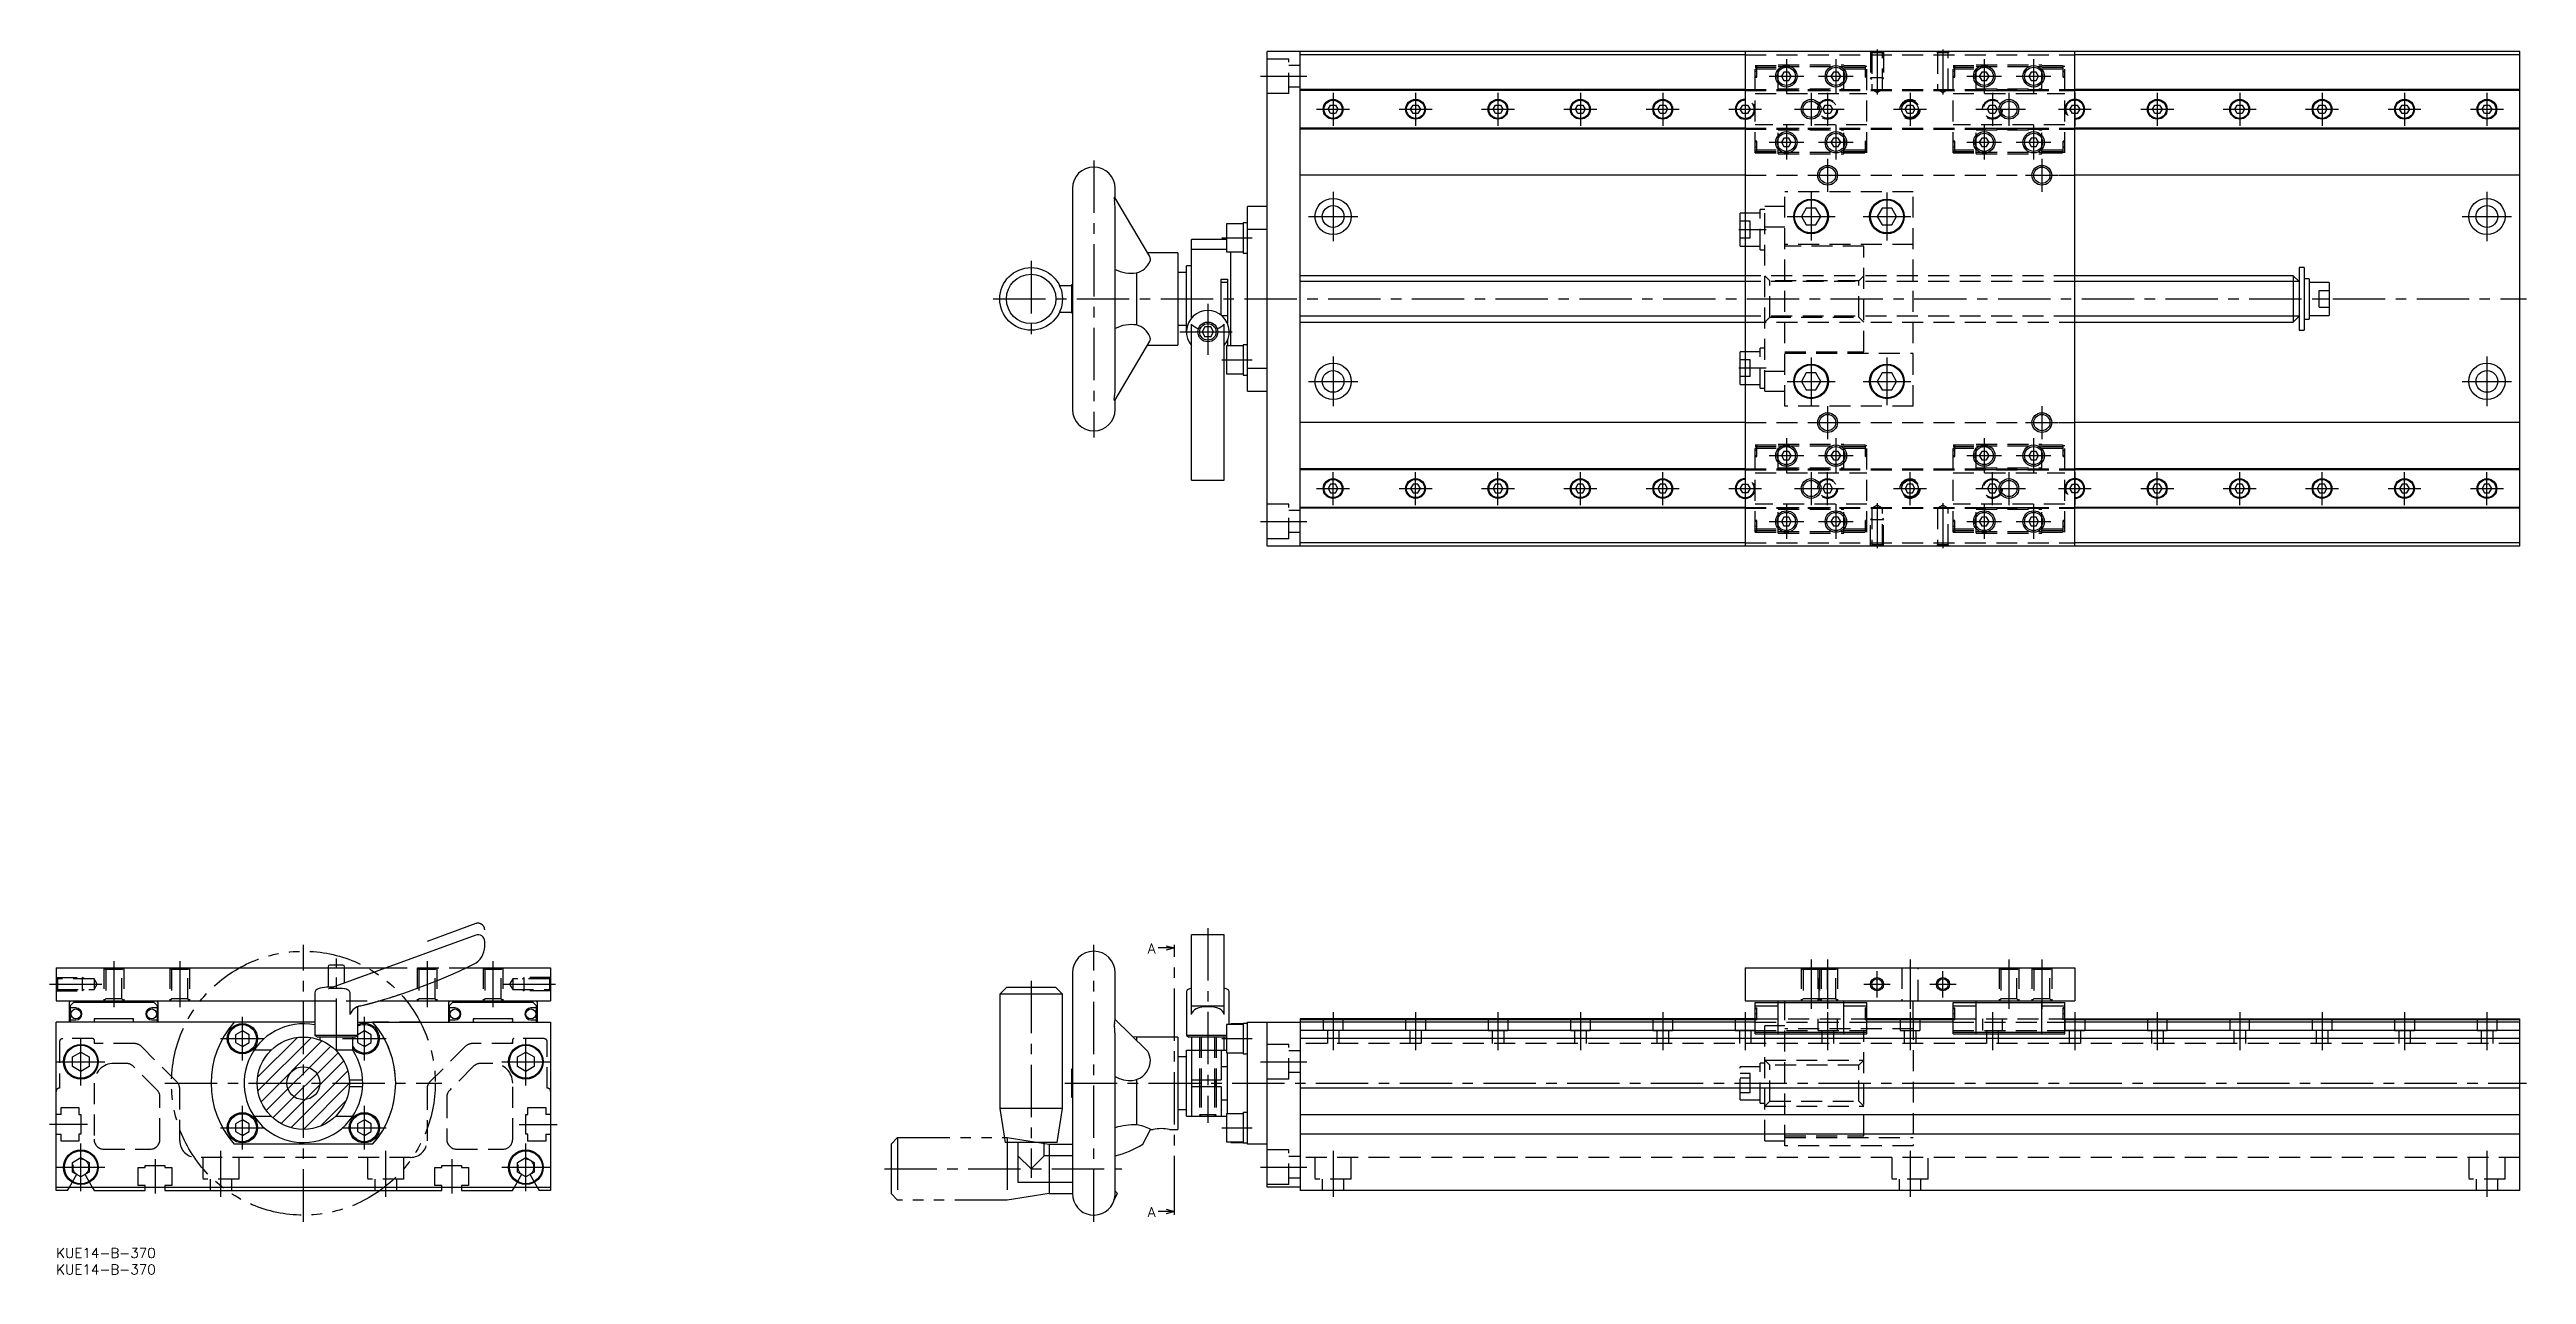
# Model space of a CAD drawing. Extents: x -2 to 749, y -8 to 363.
import ezdxf

# ---------------------------------------------------------------- set-up
doc = ezdxf.new("R2010")
doc.units = 0
doc.header["$LTSCALE"] = 0.5
for name, pattern in [('CENTER', [50.8, 31.75, -6.35, 6.35, -6.35]), ('DASHED', [19.05, 12.7, -6.35]), ('PHANTOM', [63.5, 31.75, -6.35, 6.35, -6.35, 6.35, -6.35])]:
    doc.linetypes.add(name, pattern=pattern)
for name, color, linetype in [('MSM_CENTER', 1, 'CENTER'), ('MSM_CONTINUOUS', 7, 'CONTINUOUS'), ('MSM_DASHED', 4, 'DASHED'), ('MSM_IMAGINARY', 6, 'PHANTOM'), ('MSM_NARROW', 5, 'CONTINUOUS'), ('MSM_PART_NUMBER', 7, 'CONTINUOUS')]:
    doc.layers.add(name, color=color, linetype=linetype)
doc.styles.get("Standard").update_dxf_attribs({"font": 'txt.shx', "height": 3, "bigfont": 'bigfont.shx'})

msp = doc.modelspace()

# ---------------------------------------------------------------- texts
at = {"layer": 'MSM_PART_NUMBER'}
for p in [(331.16, 89.35), (331.16, 9.42)]:
    msp.add_text('A', height=3, dxfattribs=at).set_placement(p)

# ---------------------------------------------------------------- blocks, each defined once
blk = doc.blocks.new('*U6')
at = {"layer": 'MSM_PART_NUMBER'}
blk.add_text('KUE14-B-370', height=3, dxfattribs=at).set_placement((0, -3))
blk = doc.blocks.new('*U7')
at = {"layer": 'MSM_PART_NUMBER'}
blk.add_text('KUE14-B-370', height=3, dxfattribs=at).set_placement((0, -8))

# ---------------------------------------------------------------- linework, layer by layer
at = {"layer": 'MSM_CENTER'}
for p, q in [((552.36, 363.44), (552.36, 349.76)), ((572.36, 363.44), (572.36, 349.76)), ((365.36, 355.32), (379.36, 355.32)), ((515.93, 356.82), (515.38, 356.82)), ((519.61, 355.32), (530.11, 355.32)), ((524.86, 360.57), (524.86, 350.07)), ((534.61, 355.32), (545.11, 355.32)), ((539.86, 360.57), (539.86, 350.07)), ((549.33, 356.82), (548.78, 356.82)), ((575.93, 356.82), (575.38, 356.82)), ((579.61, 355.32), (590.11, 355.32)), ((584.86, 360.57), (584.86, 350.07)), ((594.61, 355.32), (605.11, 355.32)), ((599.86, 360.57), (599.86, 350.07)), ((609.33, 356.82), (608.78, 356.82)), ((387.36, 350.32), (387.36, 340.32)), ((412.36, 350.32), (412.36, 340.32)), ((437.36, 350.32), (437.36, 340.32)), ((462.36, 350.32), (462.36, 340.32)), ((487.36, 350.32), (487.36, 340.32)), ((512.36, 350.32), (512.36, 340.32)), ((532.36, 350.32), (532.36, 340.32)), ((537.36, 350.32), (537.36, 340.32)), ((562.36, 350.32), (562.36, 340.32)), ((587.36, 350.32), (587.36, 340.32)), ((592.36, 350.32), (592.36, 340.32)), ((612.36, 350.32), (612.36, 340.32)), ((637.36, 350.32), (637.36, 340.32)), ((662.36, 350.32), (662.36, 340.32)), ((687.36, 350.32), (687.36, 340.32)), ((712.36, 350.32), (712.36, 340.32)), ((737.36, 350.32), (737.36, 340.32)), ((382.36, 345.32), (392.36, 345.32)), ((407.36, 345.32), (417.36, 345.32)), ((432.36, 345.32), (442.36, 345.32)), ((457.36, 345.32), (467.36, 345.32)), ((482.36, 345.32), (492.36, 345.32)), ((507.36, 345.32), (517.36, 345.32)), ((524.86, 340.57), (524.86, 330.07)), ((527.36, 345.32), (542.36, 345.32)), ((539.86, 340.57), (539.86, 330.07)), ((557.36, 345.32), (567.36, 345.32)), ((582.36, 345.32), (597.36, 345.32)), ((584.86, 340.57), (584.86, 330.07)), ((599.86, 340.57), (599.86, 330.07)), ((607.36, 345.32), (617.36, 345.32)), ((632.36, 345.32), (642.36, 345.32)), ((657.36, 345.32), (667.36, 345.32)), ((682.36, 345.32), (692.36, 345.32)), ((707.36, 345.32), (717.36, 345.32)), ((732.36, 345.32), (742.36, 345.32)), ((515.93, 333.82), (515.38, 333.82)), ((519.61, 335.32), (530.11, 335.32)), ((534.61, 335.32), (545.11, 335.32)), ((549.33, 333.82), (548.78, 333.82)), ((575.93, 333.82), (575.38, 333.82)), ((579.61, 335.32), (590.11, 335.32)), ((594.61, 335.32), (605.11, 335.32)), ((609.33, 333.82), (608.78, 333.82)), ((314.76, 329.82), (314.76, 245.82)), ((532.36, 325.32), (542.36, 325.32)), ((537.36, 330.32), (537.36, 320.32)), ((597.36, 325.32), (607.36, 325.32)), ((602.36, 330.32), (602.36, 320.32)), ((387.36, 320.32), (387.36, 305.32)), ((532.36, 320.07), (532.36, 305.57)), ((555.36, 320.07), (555.36, 305.57)), ((737.36, 320.32), (737.36, 305.32)), ((379.86, 312.82), (394.86, 312.82)), ((518.73, 308.82), (510.48, 308.82)), ((525.11, 312.82), (539.61, 312.82)), ((548.11, 312.82), (562.61, 312.82)), ((729.86, 312.82), (744.86, 312.82)), ((353.6, 306.32), (362.85, 306.32)), ((295.76, 299.32), (295.76, 276.32)), ((284.26, 287.82), (749.36, 287.82)), ((349.36, 286.32), (349.36, 270.82)), ((340.86, 277.82), (358.36, 277.82)), ((353.6, 269.32), (362.85, 269.32)), ((387.36, 270.32), (387.36, 255.32)), ((518.73, 266.82), (510.48, 266.82)), ((532.36, 270.07), (532.36, 255.57)), ((555.36, 270.07), (555.36, 255.57)), ((737.36, 270.32), (737.36, 255.32)), ((379.86, 262.82), (394.86, 262.82)), ((525.11, 262.82), (539.61, 262.82)), ((548.11, 262.82), (562.61, 262.82)), ((729.86, 262.82), (744.86, 262.82)), ((532.36, 250.32), (542.36, 250.32)), ((537.36, 255.32), (537.36, 245.32)), ((597.36, 250.32), (607.36, 250.32)), ((602.36, 255.32), (602.36, 245.32)), ((515.93, 241.82), (515.38, 241.82)), ((524.86, 245.57), (524.86, 235.07)), ((539.86, 245.57), (539.86, 235.07)), ((549.33, 241.82), (548.78, 241.82)), ((575.93, 241.82), (575.38, 241.82)), ((584.86, 245.57), (584.86, 235.07)), ((599.86, 245.57), (599.86, 235.07)), ((609.33, 241.82), (608.78, 241.82)), ((387.36, 225.32), (387.36, 235.32)), ((412.36, 225.32), (412.36, 235.32)), ((437.36, 225.32), (437.36, 235.32)), ((462.36, 225.32), (462.36, 235.32)), ((487.36, 225.32), (487.36, 235.32)), ((512.36, 235.32), (512.36, 225.32)), ((519.61, 240.32), (530.11, 240.32)), ((532.36, 235.32), (532.36, 225.32)), ((534.61, 240.32), (545.11, 240.32)), ((537.36, 225.32), (537.36, 235.32)), ((562.36, 225.32), (562.36, 235.32)), ((579.61, 240.32), (590.11, 240.32)), ((587.36, 225.32), (587.36, 235.32)), ((592.36, 235.32), (592.36, 225.32)), ((594.61, 240.32), (605.11, 240.32)), ((612.36, 235.32), (612.36, 225.32)), ((637.36, 225.32), (637.36, 235.32)), ((662.36, 225.32), (662.36, 235.32)), ((687.36, 225.32), (687.36, 235.32)), ((712.36, 225.32), (712.36, 235.32)), ((737.36, 225.32), (737.36, 235.32)), ((382.36, 230.32), (392.36, 230.32)), ((407.36, 230.32), (417.36, 230.32)), ((432.36, 230.32), (442.36, 230.32)), ((457.36, 230.32), (467.36, 230.32)), ((482.36, 230.32), (492.36, 230.32)), ((507.36, 230.32), (517.36, 230.32)), ((524.86, 225.57), (524.86, 215.07)), ((527.36, 230.32), (542.36, 230.32)), ((539.86, 225.57), (539.86, 215.07)), ((552.36, 225.87), (552.36, 212.19)), ((557.36, 230.32), (567.36, 230.32)), ((572.36, 225.87), (572.36, 212.19)), ((582.36, 230.32), (597.36, 230.32)), ((584.86, 225.57), (584.86, 215.07)), ((599.86, 225.57), (599.86, 215.07)), ((607.36, 230.32), (617.36, 230.32)), ((632.36, 230.32), (642.36, 230.32)), ((657.36, 230.32), (667.36, 230.32)), ((682.36, 230.32), (692.36, 230.32)), ((707.36, 230.32), (717.36, 230.32)), ((732.36, 230.32), (742.36, 230.32)), ((365.36, 220.32), (379.36, 220.32)), ((515.93, 218.82), (515.38, 218.82)), ((519.61, 220.32), (530.11, 220.32)), ((534.61, 220.32), (545.11, 220.32)), ((549.33, 218.82), (548.78, 218.82)), ((575.93, 218.82), (575.38, 218.82)), ((579.61, 220.32), (590.11, 220.32)), ((594.61, 220.32), (605.11, 220.32)), ((609.33, 218.82), (608.78, 218.82)), ((75, 8), (75, 92)), ((314.76, 8), (314.76, 92)), ((349.36, 97), (349.36, 38)), ((17.5, 87), (17.5, 73)), ((37.5, 87), (37.5, 73)), ((85, 59.8), (85, 87.8)), ((112.5, 87), (112.5, 73)), ((132.5, 87), (132.5, 73)), ((339.26, 12.08), (339.26, 90)), ((532.36, 87.5), (532.36, 72.5)), ((537.36, 87.5), (537.36, 72.5)), ((552.36, 76), (552.36, 84)), ((562.36, 87.5), (562.36, 72.5)), ((572.36, 76), (572.36, 84)), ((592.36, 87.5), (592.36, 72.5)), ((602.36, 87.5), (602.36, 72.5)), ((-2, 80), (14.44, 80)), ((135.56, 80), (152, 80)), ((295.76, 81), (295.76, 21.25)), ((548.36, 80), (556.36, 80)), ((568.36, 80), (576.36, 80)), ((56.5, 56.9), (56.5, 70.1)), ((93.5, 56.9), (93.5, 70.1)), ((387.36, 71.5), (387.36, 60)), ((412.36, 71.5), (412.36, 60)), ((437.36, 71.5), (437.36, 60)), ((462.36, 71.5), (462.36, 60)), ((487.36, 71.5), (487.36, 60)), ((512.36, 71.5), (512.36, 60)), ((515.93, 71), (515.38, 71)), ((537.36, 71.5), (537.36, 60)), ((549.33, 71), (548.78, 71)), ((562.36, 71.5), (562.36, 60)), ((575.93, 71), (575.38, 71)), ((587.36, 71.5), (587.36, 60)), ((609.33, 71), (608.78, 71)), ((612.36, 71.5), (612.36, 60)), ((637.36, 71.5), (637.36, 60)), ((662.36, 71.5), (662.36, 60)), ((687.36, 71.5), (687.36, 60)), ((712.36, 71.5), (712.36, 60)), ((737.36, 71.5), (737.36, 60)), ((7.5, 49.25), (7.5, 63.75)), ((49.9, 63.5), (63.1, 63.5)), ((86.9, 63.5), (100.1, 63.5)), ((142.5, 49.25), (142.5, 63.75)), ((353.6, 63.5), (362.85, 63.5)), ((0.25, 56.5), (14.75, 56.5)), ((135.25, 56.5), (149.75, 56.5)), ((365.36, 56.5), (379.36, 56.5)), ((33, 50), (117, 50)), ((305.96, 50), (749.36, 50)), ((56.5, 29.9), (56.5, 43.1)), ((93.5, 29.9), (93.5, 43.1)), ((9.5, 37.5), (-2, 37.5)), ((7.5, 17.25), (7.5, 31.75)), ((49.9, 36.5), (63.1, 36.5)), ((86.9, 36.5), (100.1, 36.5)), ((140.5, 37.5), (152, 37.5)), ((142.5, 17.25), (142.5, 31.75)), ((353.6, 36.5), (362.85, 36.5)), ((0.25, 24.5), (14.75, 24.5)), ((30, 27), (30, 16.5)), ((50, 15.5), (50, 29.5)), ((100, 15.5), (100, 29.5)), ((120, 27), (120, 16.5)), ((135.25, 24.5), (149.75, 24.5)), ((251.26, 24), (323.26, 24)), ((365.36, 24.5), (379.41, 24.5)), ((387.36, 29.5), (387.36, 15.5)), ((562.36, 29.5), (562.36, 15.5)), ((737.36, 29.5), (737.36, 15.5))]:
    msp.add_line(p, q, dxfattribs=at)
at = {"layer": 'MSM_CONTINUOUS'}
for p, q in [((377.36, 362.82), (367.36, 362.82)), ((367.36, 212.82), (367.36, 362.82)), ((377.36, 212.82), (377.36, 362.82)), ((377.36, 362.77), (377.41, 362.77)), ((512.36, 361.82), (377.36, 361.82)), ((747.36, 362.82), (377.41, 362.82)), ((377.41, 362.82), (377.41, 362.77)), ((512.36, 362.82), (512.36, 212.82)), ((612.36, 212.82), (612.36, 362.82)), ((747.36, 361.82), (612.36, 361.82)), ((747.36, 212.82), (747.36, 362.82)), ((524.12, 356.6), (523.38, 355.32)), ((523.38, 355.32), (524.12, 354.04)), ((525.59, 356.6), (524.12, 356.6)), ((524.12, 354.04), (525.59, 354.04)), ((526.33, 355.32), (525.59, 356.6)), ((525.59, 354.04), (526.33, 355.32)), ((539.12, 356.6), (538.38, 355.32)), ((538.38, 355.32), (539.12, 354.04)), ((540.59, 356.6), (539.12, 356.6)), ((539.12, 354.04), (540.59, 354.04)), ((541.33, 355.32), (540.59, 356.6)), ((540.59, 354.04), (541.33, 355.32)), ((584.12, 356.6), (583.38, 355.32)), ((583.38, 355.32), (584.12, 354.04)), ((585.59, 356.6), (584.12, 356.6)), ((584.12, 354.04), (585.59, 354.04)), ((586.33, 355.32), (585.59, 356.6)), ((585.59, 354.04), (586.33, 355.32)), ((599.12, 356.6), (598.38, 355.32)), ((598.38, 355.32), (599.12, 354.04)), ((600.59, 356.6), (599.12, 356.6)), ((599.12, 354.04), (600.59, 354.04)), ((601.33, 355.32), (600.59, 356.6)), ((600.59, 354.04), (601.33, 355.32)), ((512.36, 351.32), (377.36, 351.32)), ((512.36, 351.02), (377.36, 351.02)), ((385.88, 345.32), (386.62, 346.6)), ((386.62, 346.6), (388.09, 346.6)), ((388.09, 346.6), (388.83, 345.32)), ((410.88, 345.32), (411.62, 346.6)), ((411.62, 346.6), (413.09, 346.6)), ((413.09, 346.6), (413.83, 345.32)), ((435.88, 345.32), (436.62, 346.6)), ((436.62, 346.6), (438.09, 346.6)), ((438.09, 346.6), (438.83, 345.32)), ((460.88, 345.32), (461.62, 346.6)), ((461.62, 346.6), (463.09, 346.6)), ((463.09, 346.6), (463.83, 345.32)), ((485.88, 345.32), (486.62, 346.6)), ((486.62, 346.6), (488.09, 346.6)), ((488.09, 346.6), (488.83, 345.32)), ((510.88, 345.32), (511.62, 346.6)), ((511.62, 346.6), (512.36, 346.6)), ((747.36, 351.32), (612.36, 351.32)), ((747.31, 351.02), (612.36, 351.02)), ((612.36, 346.6), (613.09, 346.6)), ((613.09, 346.6), (613.83, 345.32)), ((635.88, 345.32), (636.62, 346.6)), ((636.62, 346.6), (638.09, 346.6)), ((638.09, 346.6), (638.83, 345.32)), ((660.88, 345.32), (661.62, 346.6)), ((661.62, 346.6), (663.09, 346.6)), ((663.09, 346.6), (663.83, 345.32)), ((685.88, 345.32), (686.62, 346.6)), ((686.62, 346.6), (688.09, 346.6)), ((688.09, 346.6), (688.83, 345.32)), ((710.88, 345.32), (711.62, 346.6)), ((711.62, 346.6), (713.09, 346.6)), ((713.09, 346.6), (713.83, 345.32)), ((735.88, 345.32), (736.62, 346.6)), ((736.62, 346.6), (738.09, 346.6)), ((738.09, 346.6), (738.83, 345.32)), ((747.31, 339.32), (747.31, 351.32)), ((512.36, 339.62), (377.36, 339.62)), ((512.36, 339.32), (377.36, 339.32)), ((386.62, 344.04), (385.88, 345.32)), ((388.09, 344.04), (386.62, 344.04)), ((388.83, 345.32), (388.09, 344.04)), ((411.62, 344.04), (410.88, 345.32)), ((413.09, 344.04), (411.62, 344.04)), ((413.83, 345.32), (413.09, 344.04)), ((436.62, 344.04), (435.88, 345.32)), ((438.09, 344.04), (436.62, 344.04)), ((438.83, 345.32), (438.09, 344.04)), ((461.62, 344.04), (460.88, 345.32)), ((463.09, 344.04), (461.62, 344.04)), ((463.83, 345.32), (463.09, 344.04)), ((486.62, 344.04), (485.88, 345.32)), ((488.09, 344.04), (486.62, 344.04)), ((488.83, 345.32), (488.09, 344.04)), ((511.62, 344.04), (510.88, 345.32)), ((512.36, 344.04), (511.62, 344.04)), ((613.09, 344.04), (612.36, 344.04)), ((747.31, 339.62), (612.36, 339.62)), ((747.31, 339.32), (612.36, 339.32)), ((613.83, 345.32), (613.09, 344.04)), ((636.62, 344.04), (635.88, 345.32)), ((638.09, 344.04), (636.62, 344.04)), ((638.83, 345.32), (638.09, 344.04)), ((661.62, 344.04), (660.88, 345.32)), ((663.09, 344.04), (661.62, 344.04)), ((663.83, 345.32), (663.09, 344.04)), ((686.62, 344.04), (685.88, 345.32)), ((688.09, 344.04), (686.62, 344.04)), ((688.83, 345.32), (688.09, 344.04)), ((711.62, 344.04), (710.88, 345.32)), ((713.09, 344.04), (711.62, 344.04)), ((713.83, 345.32), (713.09, 344.04)), ((736.62, 344.04), (735.88, 345.32)), ((738.09, 344.04), (736.62, 344.04)), ((738.83, 345.32), (738.09, 344.04)), ((524.12, 336.6), (523.38, 335.32)), ((523.38, 335.32), (524.12, 334.04)), ((525.59, 336.6), (524.12, 336.6)), ((524.12, 334.04), (525.59, 334.04)), ((526.33, 335.32), (525.59, 336.6)), ((525.59, 334.04), (526.33, 335.32)), ((539.12, 336.6), (538.38, 335.32)), ((538.38, 335.32), (539.12, 334.04)), ((540.59, 336.6), (539.12, 336.6)), ((539.12, 334.04), (540.59, 334.04)), ((541.33, 335.32), (540.59, 336.6)), ((540.59, 334.04), (541.33, 335.32)), ((584.12, 336.6), (583.38, 335.32)), ((583.38, 335.32), (584.12, 334.04)), ((585.59, 336.6), (584.12, 336.6)), ((584.12, 334.04), (585.59, 334.04)), ((586.33, 335.32), (585.59, 336.6)), ((585.59, 334.04), (586.33, 335.32)), ((599.12, 336.6), (598.38, 335.32)), ((598.38, 335.32), (599.12, 334.04)), ((600.59, 336.6), (599.12, 336.6)), ((599.12, 334.04), (600.59, 334.04)), ((601.33, 335.32), (600.59, 336.6)), ((600.59, 334.04), (601.33, 335.32)), ((512.36, 325.32), (377.36, 325.32)), ((747.36, 325.32), (612.36, 325.32)), ((308.26, 321.32), (308.26, 254.32)), ((331.75, 300.67), (321.16, 318.57)), ((321.26, 318.41), (321.26, 321.32)), ((361.36, 259.82), (361.36, 315.82)), ((367.36, 315.82), (361.36, 315.82)), ((321.26, 260.34), (321.26, 315.28)), ((355.06, 310.57), (355.06, 302.07)), ((360.06, 310.57), (355.06, 310.57)), ((360.06, 310.92), (360.06, 301.72)), ((361.36, 310.92), (360.06, 310.92)), ((367.36, 308.83), (361.36, 308.83)), ((510.86, 303.82), (510.86, 313.82)), ((512.36, 313.82), (510.86, 313.82)), ((530.89, 315.36), (529.42, 312.82)), ((529.42, 312.82), (530.89, 310.28)), ((533.82, 315.36), (530.89, 315.36)), ((530.89, 310.28), (533.82, 310.28)), ((535.29, 312.82), (533.82, 315.36)), ((533.82, 310.28), (535.29, 312.82)), ((553.89, 315.36), (552.42, 312.82)), ((552.42, 312.82), (553.89, 310.28)), ((556.82, 315.36), (553.89, 315.36)), ((553.89, 310.28), (556.82, 310.28)), ((558.29, 312.82), (556.82, 315.36)), ((556.82, 310.28), (558.29, 312.82)), ((340.26, 301.82), (331.07, 301.82)), ((340.26, 301.82), (340.26, 273.82)), ((344.36, 281.97), (344.36, 305.82)), ((355.06, 305.82), (344.36, 305.82)), ((355.06, 302.78), (344.36, 302.78)), ((355.06, 302.07), (360.06, 302.07)), ((356.36, 273.57), (356.36, 302.07)), ((360.06, 301.72), (361.36, 301.72)), ((510.86, 303.82), (512.36, 303.82)), ((327.76, 295.71), (327.76, 279.92)), ((342.86, 295.82), (340.26, 295.82)), ((342.86, 277.82), (342.86, 297.82)), ((344.36, 297.82), (342.86, 297.82)), ((353.36, 282.94), (353.36, 293.82)), ((353.36, 293.82), (355.36, 293.82)), ((355.36, 293.82), (355.36, 280.32)), ((512.36, 294.82), (377.36, 294.82)), ((678.61, 294.82), (612.36, 294.82)), ((680.36, 293.07), (678.61, 294.82)), ((678.61, 294.82), (678.61, 280.82)), ((680.36, 297.32), (680.36, 278.32)), ((681.96, 297.32), (680.36, 297.32)), ((681.96, 297.32), (681.96, 278.32)), ((683.46, 293.92), (681.96, 293.92)), ((683.46, 293.92), (683.46, 281.72)), ((307.96, 291.82), (304.37, 291.82)), ((307.96, 292.07), (307.96, 283.57)), ((308.26, 292.07), (307.96, 292.07)), ((355.36, 292.82), (353.36, 292.82)), ((689.46, 292.82), (683.46, 292.82)), ((689.46, 292.82), (689.46, 282.82)), ((304.37, 283.82), (307.96, 283.82)), ((307.96, 283.57), (308.26, 283.57)), ((340.26, 279.82), (342.86, 279.82)), ((344.36, 232.82), (344.36, 280.15)), ((348.49, 279.32), (347.62, 277.82)), ((350.22, 279.32), (348.49, 279.32)), ((351.09, 277.82), (350.22, 279.32)), ((353.51, 282.82), (355.36, 282.82)), ((354.36, 232.82), (354.36, 280.15)), ((377.36, 280.82), (512.36, 280.82)), ((612.36, 280.82), (678.61, 280.82)), ((678.61, 280.82), (680.36, 282.57)), ((680.36, 278.32), (681.96, 278.32)), ((681.96, 281.72), (683.46, 281.72)), ((683.46, 282.82), (689.46, 282.82)), ((321.16, 257.06), (331.75, 274.96)), ((331.07, 273.82), (340.26, 273.82)), ((347.62, 277.82), (348.49, 276.32)), ((350.22, 276.32), (348.49, 276.32)), ((350.22, 276.32), (351.09, 277.82)), ((355.06, 273.57), (355.06, 265.07)), ((360.06, 273.57), (355.06, 273.57)), ((355.36, 275.32), (355.36, 273.57)), ((360.06, 273.92), (360.06, 264.72)), ((361.36, 273.92), (360.06, 273.92)), ((510.86, 261.82), (510.86, 271.82)), ((512.36, 271.82), (510.86, 271.82)), ((355.06, 265.07), (360.06, 265.07)), ((360.06, 264.72), (361.36, 264.72)), ((361.36, 266.8), (367.36, 266.8)), ((530.89, 265.36), (529.42, 262.82)), ((533.82, 265.36), (530.89, 265.36)), ((535.29, 262.82), (533.82, 265.36)), ((553.89, 265.36), (552.42, 262.82)), ((556.82, 265.36), (553.89, 265.36)), ((558.29, 262.82), (556.82, 265.36)), ((321.26, 254.32), (321.26, 257.22)), ((361.36, 259.82), (367.36, 259.82)), ((510.86, 261.82), (512.36, 261.82)), ((529.42, 262.82), (530.89, 260.28)), ((530.89, 260.28), (533.82, 260.28)), ((533.82, 260.28), (535.29, 262.82)), ((552.42, 262.82), (553.89, 260.28)), ((553.89, 260.28), (556.82, 260.28)), ((556.82, 260.28), (558.29, 262.82)), ((512.36, 250.32), (377.36, 250.32)), ((747.36, 250.32), (612.36, 250.32)), ((524.12, 241.6), (523.38, 240.32)), ((525.59, 241.6), (524.12, 241.6)), ((526.33, 240.32), (525.59, 241.6)), ((539.12, 241.6), (538.38, 240.32)), ((540.59, 241.6), (539.12, 241.6)), ((541.33, 240.32), (540.59, 241.6)), ((584.12, 241.6), (583.38, 240.32)), ((585.59, 241.6), (584.12, 241.6)), ((586.33, 240.32), (585.59, 241.6)), ((599.12, 241.6), (598.38, 240.32)), ((600.59, 241.6), (599.12, 241.6)), ((601.33, 240.32), (600.59, 241.6)), ((512.36, 236.32), (377.36, 236.32)), ((512.36, 236.02), (377.36, 236.02)), ((523.38, 240.32), (524.12, 239.04)), ((524.12, 239.04), (525.59, 239.04)), ((525.59, 239.04), (526.33, 240.32)), ((538.38, 240.32), (539.12, 239.04)), ((539.12, 239.04), (540.59, 239.04)), ((540.59, 239.04), (541.33, 240.32)), ((583.38, 240.32), (584.12, 239.04)), ((584.12, 239.04), (585.59, 239.04)), ((585.59, 239.04), (586.33, 240.32)), ((598.38, 240.32), (599.12, 239.04)), ((599.12, 239.04), (600.59, 239.04)), ((600.59, 239.04), (601.33, 240.32)), ((747.31, 236.32), (612.36, 236.32)), ((747.31, 236.02), (612.36, 236.02)), ((747.31, 224.32), (747.31, 236.32)), ((344.36, 232.82), (354.36, 232.82)), ((386.62, 231.6), (385.88, 230.32)), ((385.88, 230.32), (386.62, 229.04)), ((388.09, 231.6), (386.62, 231.6)), ((386.62, 229.04), (388.09, 229.04)), ((388.83, 230.32), (388.09, 231.6)), ((388.09, 229.04), (388.83, 230.32)), ((411.62, 231.6), (410.88, 230.32)), ((410.88, 230.32), (411.62, 229.04)), ((413.09, 231.6), (411.62, 231.6)), ((411.62, 229.04), (413.09, 229.04)), ((413.83, 230.32), (413.09, 231.6)), ((413.09, 229.04), (413.83, 230.32)), ((436.62, 231.6), (435.88, 230.32)), ((435.88, 230.32), (436.62, 229.04)), ((438.09, 231.6), (436.62, 231.6)), ((436.62, 229.04), (438.09, 229.04)), ((438.83, 230.32), (438.09, 231.6)), ((438.09, 229.04), (438.83, 230.32)), ((461.62, 231.6), (460.88, 230.32)), ((460.88, 230.32), (461.62, 229.04)), ((463.09, 231.6), (461.62, 231.6)), ((461.62, 229.04), (463.09, 229.04)), ((463.83, 230.32), (463.09, 231.6)), ((463.09, 229.04), (463.83, 230.32)), ((486.62, 231.6), (485.88, 230.32)), ((485.88, 230.32), (486.62, 229.04)), ((488.09, 231.6), (486.62, 231.6)), ((486.62, 229.04), (488.09, 229.04)), ((488.83, 230.32), (488.09, 231.6)), ((488.09, 229.04), (488.83, 230.32)), ((510.88, 230.32), (511.62, 231.6)), ((511.62, 229.04), (510.88, 230.32)), ((511.62, 231.6), (512.36, 231.6)), ((512.36, 229.04), (511.62, 229.04)), ((612.36, 231.6), (613.09, 231.6)), ((613.09, 229.04), (612.36, 229.04)), ((613.09, 231.6), (613.83, 230.32)), ((613.83, 230.32), (613.09, 229.04)), ((636.62, 231.6), (635.88, 230.32)), ((635.88, 230.32), (636.62, 229.04)), ((638.09, 231.6), (636.62, 231.6)), ((636.62, 229.04), (638.09, 229.04)), ((638.83, 230.32), (638.09, 231.6)), ((638.09, 229.04), (638.83, 230.32)), ((661.62, 231.6), (660.88, 230.32)), ((660.88, 230.32), (661.62, 229.04)), ((663.09, 231.6), (661.62, 231.6)), ((661.62, 229.04), (663.09, 229.04)), ((663.83, 230.32), (663.09, 231.6)), ((663.09, 229.04), (663.83, 230.32)), ((686.62, 231.6), (685.88, 230.32)), ((685.88, 230.32), (686.62, 229.04)), ((688.09, 231.6), (686.62, 231.6)), ((686.62, 229.04), (688.09, 229.04)), ((688.83, 230.32), (688.09, 231.6)), ((688.09, 229.04), (688.83, 230.32)), ((711.62, 231.6), (710.88, 230.32)), ((710.88, 230.32), (711.62, 229.04)), ((713.09, 231.6), (711.62, 231.6)), ((711.62, 229.04), (713.09, 229.04)), ((713.83, 230.32), (713.09, 231.6)), ((713.09, 229.04), (713.83, 230.32)), ((736.62, 231.6), (735.88, 230.32)), ((735.88, 230.32), (736.62, 229.04)), ((738.09, 231.6), (736.62, 231.6)), ((736.62, 229.04), (738.09, 229.04)), ((738.83, 230.32), (738.09, 231.6)), ((738.09, 229.04), (738.83, 230.32)), ((512.36, 224.62), (377.36, 224.62)), ((512.36, 224.32), (377.36, 224.32)), ((524.12, 221.6), (523.38, 220.32)), ((523.38, 220.32), (524.12, 219.04)), ((525.59, 221.6), (524.12, 221.6)), ((524.12, 219.04), (525.59, 219.04)), ((526.33, 220.32), (525.59, 221.6)), ((525.59, 219.04), (526.33, 220.32)), ((539.12, 221.6), (538.38, 220.32)), ((538.38, 220.32), (539.12, 219.04)), ((540.59, 221.6), (539.12, 221.6)), ((539.12, 219.04), (540.59, 219.04)), ((541.33, 220.32), (540.59, 221.6)), ((540.59, 219.04), (541.33, 220.32)), ((584.12, 221.6), (583.38, 220.32)), ((583.38, 220.32), (584.12, 219.04)), ((585.59, 221.6), (584.12, 221.6)), ((584.12, 219.04), (585.59, 219.04)), ((586.33, 220.32), (585.59, 221.6)), ((585.59, 219.04), (586.33, 220.32)), ((599.12, 221.6), (598.38, 220.32)), ((598.38, 220.32), (599.12, 219.04)), ((600.59, 221.6), (599.12, 221.6)), ((599.12, 219.04), (600.59, 219.04)), ((601.33, 220.32), (600.59, 221.6)), ((600.59, 219.04), (601.33, 220.32)), ((747.31, 224.62), (612.36, 224.62)), ((747.36, 224.32), (612.36, 224.32)), ((377.36, 212.82), (367.36, 212.82)), ((512.36, 213.82), (377.36, 213.82)), ((377.41, 212.87), (377.36, 212.87)), ((377.41, 212.87), (377.41, 212.82)), ((747.36, 212.82), (377.41, 212.82)), ((747.36, 213.82), (612.36, 213.82)), ((127.32, 94.88), (82.66, 78.63)), ((130, 91.45), (130, 93)), ((344.36, 70.86), (344.36, 95)), ((354.36, 95), (344.36, 95)), ((354.36, 70.86), (354.36, 95)), ((0, 85), (82.5, 85)), ((0, 85), (0, 75)), ((82.5, 85.3), (82.5, 79.12)), ((87, 85.8), (83, 85.8)), ((87.5, 80.39), (87.5, 85.3)), ((87.5, 85), (100.18, 85)), ((124.42, 85), (150, 85)), ((150, 85), (150, 75)), ((308.26, 83.5), (308.26, 16.5)), ((321.26, 69.17), (321.26, 83.5)), ((512.36, 85), (512.36, 75)), ((512.36, 85), (612.36, 85)), ((612.36, 85), (612.36, 75)), ((78.5, 77.37), (78.5, 64.5)), ((84.03, 79.12), (82, 79.12)), ((89.15, 70.86), (89.15, 77.37)), ((288.26, 79), (286.26, 77)), ((305.26, 77), (286.26, 77)), ((286.26, 77), (286.26, 42.33)), ((303.26, 79), (288.26, 79)), ((305.26, 77), (303.26, 79)), ((305.26, 42.33), (305.26, 77)), ((342.86, 77.37), (342.86, 64.5)), ((355.86, 67.75), (355.86, 77.37)), ((0, 75), (78.5, 75)), ((0, 17.5), (0, 68.5)), ((78.5, 68.5), (0, 68.5)), ((4.5, 75), (4, 74.5)), ((4, 74.5), (4, 68.5)), ((5.25, 74.5), (4.25, 73.5)), ((4.25, 73.5), (4.25, 68.5)), ((6, 72.8), (4.25, 72.8)), ((4.25, 69.2), (6, 69.2)), ((29.75, 74.5), (5.25, 74.5)), ((11.75, 74.5), (11.25, 75)), ((23.5, 69.5), (11.5, 69.5)), ((11.8, 69.5), (11.5, 69.2)), ((11.5, 69.5), (11.5, 68.55)), ((23.5, 69.2), (23.2, 69.5)), ((23.75, 75), (23.25, 74.5)), ((23.5, 68.55), (23.5, 69.5)), ((30.75, 72.8), (29, 72.8)), ((29, 69.2), (30.75, 69.2)), ((30.75, 73.5), (29.75, 74.5)), ((31, 74.5), (30.5, 75)), ((30.75, 68.5), (30.75, 73.5)), ((31, 68.5), (31, 74.5)), ((91.5, 64.5), (91.5, 73.2)), ((91.5, 68.5), (150, 68.5)), ((98.09, 75), (150, 75)), ((119.5, 75), (119, 74.5)), ((119, 74.5), (119, 68.5)), ((120.25, 74.5), (119.25, 73.5)), ((119.25, 73.5), (119.25, 68.5)), ((121, 72.8), (119.25, 72.8)), ((119.25, 69.2), (121, 69.2)), ((144.75, 74.5), (120.25, 74.5)), ((126.75, 74.5), (126.25, 75)), ((138.5, 69.5), (126.5, 69.5)), ((126.8, 69.5), (126.5, 69.2)), ((126.5, 69.5), (126.5, 68.55)), ((138.5, 69.2), (138.2, 69.5)), ((138.75, 75), (138.25, 74.5)), ((138.5, 68.55), (138.5, 69.5)), ((145.75, 72.8), (144, 72.8)), ((144, 69.2), (145.75, 69.2)), ((145.75, 73.5), (144.75, 74.5)), ((146, 74.5), (145.5, 75)), ((145.75, 68.5), (145.75, 73.5)), ((146, 68.5), (146, 74.5)), ((150, 68.5), (150, 17.5)), ((330.68, 60.15), (321.26, 69.35)), ((344.36, 73.42), (354.36, 73.42)), ((360.06, 67.75), (355.06, 67.75)), ((355.06, 67.75), (355.06, 59.25)), ((356.36, 67.75), (356.36, 68)), ((360.06, 68), (356.36, 68)), ((361.36, 68.1), (360.06, 68.1)), ((360.06, 68.1), (360.06, 58.9)), ((361.36, 31.5), (361.36, 68.5)), ((361.36, 68.5), (377.36, 68.5)), ((367.36, 18.5), (367.36, 68.5)), ((515.91, 69.5), (377.36, 69.5)), ((377.36, 69.5), (377.36, 17.5)), ((515.91, 69.2), (377.36, 69.2)), ((515.41, 68.55), (377.36, 68.55)), ((512.36, 75), (612.36, 75)), ((515.41, 74.5), (549.31, 74.5)), ((515.41, 65), (515.41, 74.5)), ((515.41, 73.5), (522.41, 73.5)), ((515.41, 72.8), (515.91, 72.8)), ((515.91, 72.5), (515.41, 72.5)), ((515.91, 69.2), (515.41, 69.2)), ((515.91, 69.2), (515.91, 72.8)), ((522.41, 65), (522.41, 75)), ((542.31, 65), (542.31, 75)), ((542.31, 73.5), (549.31, 73.5)), ((548.81, 69.2), (548.81, 72.8)), ((549.31, 72.8), (548.81, 72.8)), ((549.31, 72.5), (548.81, 72.5)), ((575.91, 69.5), (548.81, 69.5)), ((548.81, 69.2), (549.31, 69.2)), ((549.31, 65), (549.31, 74.5)), ((575.41, 69.2), (549.31, 69.2)), ((575.41, 68.55), (549.31, 68.55)), ((563.36, 69.5), (563.36, 75)), ((575.41, 65), (575.41, 74.5)), ((575.41, 74.5), (609.31, 74.5)), ((575.41, 73.5), (582.41, 73.5)), ((575.41, 72.8), (575.91, 72.8)), ((575.91, 72.5), (575.41, 72.5)), ((575.91, 69.2), (575.41, 69.2)), ((575.91, 69.2), (575.91, 72.8)), ((582.41, 65), (582.41, 75)), ((602.31, 65), (602.31, 75)), ((602.31, 73.5), (609.31, 73.5)), ((609.31, 72.8), (608.81, 72.8)), ((608.81, 69.2), (608.81, 72.8)), ((609.31, 72.5), (608.81, 72.5)), ((608.81, 69.5), (747.31, 69.5)), ((609.31, 65), (609.31, 74.5)), ((747.31, 69.2), (609.31, 69.2)), ((747.31, 68.55), (609.31, 68.55)), ((747.31, 63.5), (747.31, 69.5)), ((56.5, 65.86), (54.46, 64.68)), ((54.46, 64.68), (54.46, 62.32)), ((54.46, 62.32), (56.5, 61.14)), ((58.54, 64.68), (56.5, 65.86)), ((56.5, 61.14), (58.54, 62.32)), ((58.54, 62.32), (58.54, 64.68)), ((78.5, 64.5), (79.37, 64)), ((91.5, 64.5), (78.5, 64.5)), ((90.63, 64), (79.37, 64)), ((80, 64), (80, 63.08)), ((90, 60), (90, 64)), ((90.63, 64), (91.5, 64.5)), ((91.46, 64.48), (91.46, 62.32)), ((91.46, 62.32), (93.5, 61.14)), ((93.5, 65.86), (91.5, 64.7)), ((95.54, 64.68), (93.5, 65.86)), ((93.5, 61.14), (95.54, 62.32)), ((95.54, 62.32), (95.54, 64.68)), ((321.26, 16.62), (321.26, 64.2)), ((327.76, 64), (326.64, 64.1)), ((340.26, 64), (327.76, 64)), ((327.76, 64), (327.76, 63.01)), ((340.26, 64), (340.26, 36)), ((355.06, 64.5), (342.86, 64.5)), ((342.86, 64.5), (343.72, 64)), ((354.99, 64), (343.72, 64)), ((344.36, 64), (344.36, 40)), ((354.36, 60), (354.36, 64)), ((354.99, 64), (355.06, 64.04)), ((515.41, 65.95), (377.36, 65.95)), ((747.36, 63.5), (377.36, 63.5)), ((515.41, 65.5), (549.31, 65.5)), ((515.41, 65), (549.31, 65)), ((575.41, 65.5), (609.31, 65.5)), ((575.41, 65), (609.31, 65)), ((747.31, 65.95), (609.31, 65.95)), ((747.36, 17.5), (747.36, 63.5)), ((4.96, 57.97), (7.5, 59.43)), ((4.96, 55.03), (4.96, 57.97)), ((7.5, 53.57), (4.96, 55.03)), ((7.5, 59.43), (10.04, 57.97)), ((10.04, 55.03), (7.5, 53.57)), ((10.04, 57.97), (10.04, 55.03)), ((65.2, 60), (60.03, 60)), ((89.97, 60), (84.8, 60)), ((139.96, 57.97), (142.5, 59.43)), ((139.96, 55.03), (139.96, 57.97)), ((142.5, 53.57), (139.96, 55.03)), ((142.5, 59.43), (145.04, 57.97)), ((145.04, 55.03), (142.5, 53.57)), ((145.04, 57.97), (145.04, 55.03)), ((308.26, 54.25), (307.96, 54.25)), ((307.96, 54.25), (307.96, 45.75)), ((342.86, 58), (340.26, 58)), ((342.86, 60), (355.06, 60)), ((342.86, 40), (342.86, 60)), ((353.36, 60), (353.36, 51)), ((355.36, 55), (353.36, 55)), ((355.06, 59.25), (360.06, 59.25)), ((355.36, 40.75), (355.36, 59.25)), ((360.06, 58.9), (361.36, 58.9)), ((88.96, 51), (92.97, 51)), ((88.96, 49), (92.97, 49)), ((307.96, 45.75), (308.26, 45.75)), ((327.76, 51.06), (327.76, 37.38)), ((344.36, 51), (353.36, 51)), ((344.36, 49), (353.36, 49)), ((346.86, 51), (346.86, 49)), ((346.86, 51), (346.86, 49)), ((351.86, 49), (351.86, 51)), ((351.86, 51), (351.86, 49)), ((353.36, 49), (353.36, 40)), ((747.36, 48.5), (377.36, 48.5)), ((377.41, 47.81), (377.36, 47.81)), ((377.41, 47.81), (377.41, 40.5)), ((56.5, 38.86), (54.46, 37.68)), ((54.46, 37.68), (54.46, 35.32)), ((58.54, 37.68), (56.5, 38.86)), ((58.54, 35.32), (58.54, 37.68)), ((60.03, 40), (65.2, 40)), ((84.8, 40), (89.97, 40)), ((93.5, 38.86), (91.46, 37.68)), ((91.46, 37.68), (91.46, 35.32)), ((95.54, 37.68), (93.5, 38.86)), ((95.54, 35.32), (95.54, 37.68)), ((305.26, 42.33), (286.26, 42.33)), ((286.26, 42.33), (287.87, 32)), ((303.64, 32), (305.26, 42.33)), ((340.26, 42), (342.86, 42)), ((342.86, 40), (355.06, 40)), ((353.36, 45), (355.36, 45)), ((360.06, 40.75), (355.06, 40.75)), ((355.06, 40.75), (355.06, 32.25)), ((361.36, 41.1), (360.06, 41.1)), ((360.06, 41.1), (360.06, 31.9)), ((377.36, 40.5), (747.36, 40.5)), ((96.02, 31.5), (53.98, 31.5)), ((54.46, 35.32), (56.5, 34.14)), ((56.5, 34.14), (58.54, 35.32)), ((91.46, 35.32), (93.5, 34.14)), ((93.5, 34.14), (95.54, 35.32)), ((303.64, 32), (287.87, 32)), ((291.76, 32), (291.76, 20)), ((299.76, 28), (299.76, 32)), ((329.63, 31.49), (331.94, 36)), ((331.92, 36), (332.76, 36)), ((337.75, 36), (340.26, 36)), ((355.06, 32.25), (360.06, 32.25)), ((356.36, 32), (356.36, 32.25)), ((356.36, 32), (360.06, 32)), ((360.06, 31.9), (361.36, 31.9)), ((367.36, 31.5), (361.36, 31.5)), ((747.36, 34.5), (377.36, 34.5)), ((377.41, 34.5), (377.41, 17.5)), ((4.96, 25.97), (7.5, 27.43)), ((4.96, 23.03), (4.96, 25.97)), ((7.5, 21.57), (4.96, 23.03)), ((7.5, 27.43), (10.04, 25.97)), ((10.04, 23.03), (7.5, 21.57)), ((10.04, 25.97), (10.04, 23.03)), ((139.96, 25.97), (142.5, 27.43)), ((139.96, 23.03), (139.96, 25.97)), ((142.5, 21.57), (139.96, 23.03)), ((142.5, 27.43), (145.04, 25.97)), ((145.04, 23.03), (142.5, 21.57)), ((145.04, 25.97), (145.04, 23.03)), ((291.76, 28), (295.76, 24)), ((295.76, 24), (299.76, 28)), ((308.26, 28), (299.76, 28)), ((0, 18.5), (150, 18.5)), ((3.46, 17.5), (0, 17.5)), ((0.05, 17.5), (0.05, 18.5)), ((3.46, 17.5), (4.04, 18.5)), ((10.96, 18.5), (11.54, 17.5)), ((11.54, 17.5), (27, 17.5)), ((27, 17.5), (27, 18.5)), ((33, 18.5), (33, 17.5)), ((33, 17.5), (117, 17.5)), ((117, 17.5), (117, 18.5)), ((123, 18.5), (123, 17.5)), ((123, 17.5), (138.46, 17.5)), ((138.46, 17.5), (139.04, 18.5)), ((145.96, 18.5), (146.54, 17.5)), ((150, 17.5), (146.54, 17.5)), ((149.95, 18.5), (149.95, 17.5)), ((291.76, 20), (308.26, 20)), ((320.97, 14.6), (321.95, 16.51)), ((377.36, 18.5), (367.36, 18.5)), ((747.36, 17.5), (377.36, 17.5))]:
    msp.add_line(p, q, dxfattribs=at)
for centre, radius in [((524.86, 355.32), 3.25), ((524.86, 355.32), 2.75), ((539.86, 355.32), 3.25), ((539.86, 355.32), 2.75), ((584.86, 355.32), 3.25), ((584.86, 355.32), 2.75), ((599.86, 355.32), 3.25), ((599.86, 355.32), 2.75), ((387.36, 345.32), 3), ((387.36, 345.32), 2.75), ((412.36, 345.32), 3), ((412.36, 345.32), 2.75), ((437.36, 345.32), 3), ((437.36, 345.32), 2.75), ((462.36, 345.32), 3), ((462.36, 345.32), 2.75), ((487.36, 345.32), 3), ((487.36, 345.32), 2.75), ((532.36, 345.32), 2.46), ((562.36, 345.32), 2.5), ((592.36, 345.32), 2.46), ((637.36, 345.32), 3), ((637.36, 345.32), 2.75), ((662.36, 345.32), 3), ((662.36, 345.32), 2.75), ((687.36, 345.32), 3), ((687.36, 345.32), 2.75), ((712.36, 345.32), 3), ((712.36, 345.32), 2.75), ((737.36, 345.32), 3), ((737.36, 345.32), 2.75), ((524.86, 335.32), 3.25), ((539.86, 335.32), 3.25), ((584.86, 335.32), 3.25), ((599.86, 335.32), 3.25), ((524.86, 335.32), 2.75), ((539.86, 335.32), 2.75), ((584.86, 335.32), 2.75), ((599.86, 335.32), 2.75), ((537.36, 325.32), 2.46), ((602.36, 325.32), 2.46), ((387.36, 312.82), 5.5), ((387.36, 312.82), 3.3), ((532.36, 312.82), 5.25), ((532.36, 312.82), 5), ((555.36, 312.82), 5.25), ((555.36, 312.82), 5), ((737.36, 312.82), 5.5), ((737.36, 312.82), 3.3), ((295.76, 287.82), 9.5), ((295.76, 287.82), 7.5), ((349.36, 277.82), 3), ((349.36, 277.82), 2.5), ((387.36, 262.82), 5.5), ((387.36, 262.82), 3.3), ((532.36, 262.82), 5.25), ((532.36, 262.82), 5), ((555.36, 262.82), 5.25), ((555.36, 262.82), 5), ((737.36, 262.82), 5.5), ((737.36, 262.82), 3.3), ((537.36, 250.32), 2.46), ((602.36, 250.32), 2.46), ((524.86, 240.32), 3.25), ((524.86, 240.32), 2.75), ((539.86, 240.32), 3.25), ((539.86, 240.32), 2.75), ((584.86, 240.32), 3.25), ((584.86, 240.32), 2.75), ((599.86, 240.32), 3.25), ((599.86, 240.32), 2.75), ((387.36, 230.32), 3), ((387.36, 230.32), 2.75), ((412.36, 230.32), 3), ((412.36, 230.32), 2.75), ((437.36, 230.32), 3), ((437.36, 230.32), 2.75), ((462.36, 230.32), 3), ((462.36, 230.32), 2.75), ((487.36, 230.32), 3), ((487.36, 230.32), 2.75), ((637.36, 230.32), 3), ((637.36, 230.32), 2.75), ((662.36, 230.32), 3), ((662.36, 230.32), 2.75), ((687.36, 230.32), 3), ((687.36, 230.32), 2.75), ((712.36, 230.32), 3), ((712.36, 230.32), 2.75), ((737.36, 230.32), 3), ((737.36, 230.32), 2.75), ((532.36, 230.32), 2.46), ((562.36, 230.32), 2.5), ((592.36, 230.32), 2.46), ((524.86, 220.32), 3.25), ((524.86, 220.32), 2.75), ((539.86, 220.32), 3.25), ((539.86, 220.32), 2.75), ((584.86, 220.32), 3.25), ((584.86, 220.32), 2.75), ((599.86, 220.32), 3.25), ((599.86, 220.32), 2.75), ((552.36, 80), 1.62), ((572.36, 80), 1.62), ((6, 71), 1.5), ((29, 71), 1.5), ((56.5, 63.5), 4.6), ((56.5, 63.5), 4.25), ((121, 71), 1.5), ((144, 71), 1.5), ((7.5, 56.5), 5.25), ((7.5, 56.5), 5), ((75, 50), 14), ((142.5, 56.5), 5.25), ((142.5, 56.5), 5), ((75, 50), 5), ((56.5, 36.5), 4.6), ((56.5, 36.5), 4.25), ((93.5, 36.5), 4.6), ((93.5, 36.5), 4.25), ((7.5, 24.5), 5.25), ((7.5, 24.5), 5), ((142.5, 24.5), 5.25), ((142.5, 24.5), 5)]:
    msp.add_circle(centre, radius, dxfattribs=at)
for centre, radius, start, end in [((512.36, 345.32), 3, 90, 270), ((512.36, 345.32), 2.75, 90, 270), ((612.36, 345.32), 3, 270, 90), ((612.36, 345.32), 2.75, 270, 90), ((314.76, 321.32), 6.5, 0, 180), ((321.08, 318.58), 0.105, 119.52372, 192.75178), ((324.8, 318.49), 3.82, 178.95649, 191.62396), ((321.03, 318.54), 0.137, 15.53715, 88.83151), ((304.83, 315.17), 16.42, 0.37609, 8.91227), ((330.12, 299.87), 1.82, 339.23953, 26.06679), ((326.1, 305.94), 10.36, 242.07099, 279.21208), ((326.19, 301.62), 6.12, 284.83796, 336.95539), ((326.13, 269.5), 10.54, 81.12315, 117.59223), ((326.18, 274.02), 6.1, 23.17901, 75.05931), ((349.36, 277.82), 6.5, 320.28486, 219.71514), ((349.21, 285.42), 7.17, 227.34006, 247.89087), ((349.5, 285.42), 7.17, 292.10913, 312.65994), ((330.28, 275.74), 1.66, 332.15016, 24.6074), ((321.57, 257.21), 0.605, 166.85293, 201.06348), ((299.32, 260.82), 21.94, 350.90154, 358.80013), ((321.04, 257.12), 0.132, 255.08977, 332.33512), ((314.76, 254.32), 6.5, 180, 0), ((512.36, 230.32), 3, 90, 270), ((512.36, 230.32), 2.75, 90, 270), ((612.36, 230.32), 3, 270, 90), ((612.36, 230.32), 2.75, 270, 90), ((124, 91.45), 6, 296.06355, 0), ((128, 93), 2, 0, 110.00214), ((83, 85.3), 0.5, 90, 180), ((87, 85.3), 0.5, 0, 90), ((47.55, 247.76), 180, 284.40545, 296.06355), ((314.76, 83.5), 6.5, 0, 180), ((79.8, 77.37), 1.3, 104.57056, 180), ((85, 57.36), 21.97, 97.84825, 104.57057), ((85, 57.36), 21.39, 83.67881, 96.26823), ((87, 75.33), 3.31, 59.7939, 83.91416), ((87.99, 77.24), 1.17, 6.09193, 54.40899), ((344.16, 77.37), 1.3, 104.57056, 180), ((349.36, 57.36), 21.97, 103.15482, 104.57057), ((349.36, 57.36), 21.97, 75.42943, 76.84518), ((354.56, 77.37), 1.3, 0, 75.42944), ((6, 71), 1.8, 270, 90), ((11.5, 67.25), 1.3, 74.05763, 90), ((23.5, 67.25), 1.3, 90, 105.94237), ((29, 71), 1.8, 90, 270), ((75, 50), 28, 138.64563, 221.35437), ((75, 50), 18, 78.78773, 33.74899), ((92.9, 69.46), 4, 98.18159, 159.49997), ((93.5, 63.5), 4.6, 220.45908, 115.77146), ((93.5, 63.5), 4.25, 214.56032, 118.07249), ((75, 50), 28, 318.64563, 41.35437), ((121, 71), 1.8, 270, 90), ((126.5, 67.25), 1.3, 74.05763, 90), ((138.5, 67.25), 1.3, 90, 105.94237), ((144, 71), 1.8, 90, 270), ((323.9, 67.64), 2.93, 165.46271, 189.72588), ((318.45, 69.44), 2.82, 337.87951, 354.62837), ((347.07, 70.07), 2.83, 117.04433, 163.78802), ((349.36, 62.46), 10.74, 70.50291, 109.43757), ((351.71, 70.14), 2.74, 15.29249, 63.29522), ((296.97, 63.65), 24.29, 1.29486, 8.27569), ((326.86, 56.82), 5.07, 337.2192, 41.01134), ((325.72, 56.95), 6.18, 277.67496, 340.20913), ((325.88, 60.2), 9.39, 240.40479, 274.04241), ((327.25, 16.83), 20.56, 88.58319, 106.97844), ((314.84, 54.75), 27.56, 283.46151, 302.4639), ((325.49, 23.5), 14.07, 62.71934, 80.73143), ((325.68, 24.14), 13.41, 62.23927, 81.0895), ((335.26, 22.22), 14, 79.71347, 100.28653), ((314.76, 16.5), 6.5, 180, 342.98912), ((313.78, 16.64), 7.48, 344.09417, 359.8778), ((301.43, 0.05), 26.29, 38.73336, 41.08123)]:
    msp.add_arc(centre, radius, start, end, dxfattribs=at)
at = {"layer": 'MSM_DASHED'}
for p, q in [((512.36, 361.82), (612.36, 361.82)), ((550.36, 362.82), (550.73, 362.44)), ((550.36, 362.82), (550.36, 354.82)), ((550.73, 362.44), (550.73, 351.32)), ((553.98, 362.44), (550.73, 362.44)), ((553.98, 362.44), (554.36, 362.82)), ((553.98, 351.32), (553.98, 362.44)), ((554.36, 362.82), (554.36, 354.82)), ((570.36, 362.82), (570.73, 362.44)), ((570.73, 362.44), (570.73, 351.32)), ((573.98, 362.44), (570.73, 362.44)), ((573.98, 362.44), (574.36, 362.82)), ((573.98, 351.32), (573.98, 362.44)), ((373.88, 360.57), (367.28, 360.57)), ((373.88, 350.07), (373.88, 360.57)), ((377.28, 358.62), (373.88, 358.62)), ((515.41, 332.07), (515.41, 358.57)), ((515.41, 358.57), (522.41, 358.57)), ((515.91, 358.32), (515.41, 358.32)), ((515.41, 358.07), (522.41, 358.07)), ((515.41, 357.57), (522.41, 357.57)), ((515.91, 356.82), (515.41, 356.82)), ((515.41, 355.32), (515.91, 355.32)), ((515.41, 355.02), (515.91, 355.02)), ((515.91, 355.02), (515.91, 358.57)), ((522.41, 358.82), (542.31, 358.82)), ((522.41, 351.07), (522.41, 358.82)), ((522.41, 358.32), (542.31, 358.32)), ((542.31, 351.07), (542.31, 358.82)), ((542.31, 358.57), (549.31, 358.57)), ((542.31, 358.07), (549.31, 358.07)), ((542.31, 357.57), (549.31, 357.57)), ((548.81, 355.02), (548.81, 358.57)), ((549.31, 358.32), (548.81, 358.32)), ((548.81, 356.82), (549.31, 356.82)), ((548.81, 355.32), (549.31, 355.32)), ((548.81, 355.02), (549.31, 355.02)), ((549.31, 332.07), (549.31, 358.57)), ((554.36, 354.82), (550.36, 354.82)), ((550.73, 354.32), (550.36, 354.82)), ((553.98, 354.32), (554.36, 354.82)), ((575.41, 358.57), (582.41, 358.57)), ((575.41, 332.07), (575.41, 358.57)), ((575.91, 358.32), (575.41, 358.32)), ((575.41, 358.07), (582.41, 358.07)), ((575.41, 357.57), (582.41, 357.57)), ((575.91, 356.82), (575.41, 356.82)), ((575.41, 355.32), (575.91, 355.32)), ((575.41, 355.02), (575.91, 355.02)), ((575.91, 355.02), (575.91, 358.57)), ((582.41, 358.82), (602.31, 358.82)), ((582.41, 351.07), (582.41, 358.82)), ((582.41, 358.32), (602.31, 358.32)), ((602.31, 351.07), (602.31, 358.82)), ((602.31, 358.57), (609.31, 358.57)), ((602.31, 358.07), (609.31, 358.07)), ((602.31, 357.57), (609.31, 357.57)), ((608.81, 355.02), (608.81, 358.57)), ((609.31, 358.32), (608.81, 358.32)), ((608.81, 356.82), (609.31, 356.82)), ((608.81, 355.32), (609.31, 355.32)), ((608.81, 355.02), (609.31, 355.02)), ((609.31, 332.07), (609.31, 358.57)), ((373.88, 350.07), (367.28, 350.07)), ((377.28, 352.02), (373.88, 352.02)), ((512.36, 351.32), (612.36, 351.32)), ((512.36, 351.02), (612.36, 351.02)), ((512.36, 348.47), (512.36, 342.17)), ((512.36, 346.6), (513.09, 346.6)), ((513.09, 346.6), (513.83, 345.32)), ((515.41, 350.07), (549.31, 350.07)), ((522.41, 351.57), (542.31, 351.57)), ((522.41, 351.07), (542.31, 351.07)), ((535.88, 345.32), (536.62, 346.6)), ((536.62, 346.6), (538.09, 346.6)), ((538.09, 346.6), (538.83, 345.32)), ((550.73, 351.32), (552.36, 350.38)), ((552.36, 350.38), (553.98, 351.32)), ((560.88, 345.32), (561.62, 346.6)), ((561.62, 346.6), (563.09, 346.6)), ((563.09, 346.6), (563.83, 345.32)), ((570.73, 351.32), (572.36, 350.38)), ((572.36, 350.38), (573.98, 351.32)), ((575.41, 350.07), (609.31, 350.07)), ((582.41, 351.57), (602.31, 351.57)), ((582.41, 351.07), (602.31, 351.07)), ((585.88, 345.32), (586.62, 346.6)), ((586.62, 346.6), (588.09, 346.6)), ((588.09, 346.6), (588.83, 345.32)), ((610.88, 345.32), (611.62, 346.6)), ((611.62, 346.6), (612.36, 346.6)), ((513.09, 344.04), (512.36, 344.04)), ((512.36, 339.62), (612.36, 339.62)), ((512.36, 339.32), (612.36, 339.32)), ((513.83, 345.32), (513.09, 344.04)), ((549.31, 340.57), (515.41, 340.57)), ((522.41, 339.57), (542.31, 339.57)), ((522.41, 331.82), (522.41, 339.57)), ((522.41, 339.07), (542.31, 339.07)), ((536.62, 344.04), (535.88, 345.32)), ((538.09, 344.04), (536.62, 344.04)), ((538.83, 345.32), (538.09, 344.04)), ((542.31, 331.82), (542.31, 339.57)), ((561.62, 344.04), (560.88, 345.32)), ((563.09, 344.04), (561.62, 344.04)), ((563.83, 345.32), (563.09, 344.04)), ((609.31, 340.57), (575.41, 340.57)), ((582.41, 339.57), (602.31, 339.57)), ((582.41, 331.82), (582.41, 339.57)), ((582.41, 339.07), (602.31, 339.07)), ((586.62, 344.04), (585.88, 345.32)), ((588.09, 344.04), (586.62, 344.04)), ((588.83, 345.32), (588.09, 344.04)), ((602.31, 331.82), (602.31, 339.57)), ((611.62, 344.04), (610.88, 345.32)), ((612.36, 344.04), (611.62, 344.04)), ((515.91, 335.62), (515.41, 335.62)), ((515.91, 335.32), (515.41, 335.32)), ((515.91, 333.82), (515.41, 333.82)), ((515.41, 333.07), (522.41, 333.07)), ((515.41, 332.57), (522.41, 332.57)), ((515.41, 332.32), (515.91, 332.32)), ((515.41, 332.07), (522.41, 332.07)), ((515.91, 332.07), (515.91, 335.62)), ((522.41, 332.32), (542.31, 332.32)), ((522.41, 331.82), (542.31, 331.82)), ((542.31, 333.07), (549.31, 333.07)), ((542.31, 332.57), (549.31, 332.57)), ((542.31, 332.07), (549.31, 332.07)), ((548.81, 332.07), (548.81, 335.62)), ((549.31, 335.62), (548.81, 335.62)), ((549.31, 335.32), (548.81, 335.32)), ((548.81, 333.82), (549.31, 333.82)), ((548.81, 332.32), (549.31, 332.32)), ((575.91, 335.62), (575.41, 335.62)), ((575.91, 335.32), (575.41, 335.32)), ((575.91, 333.82), (575.41, 333.82)), ((575.41, 333.07), (582.41, 333.07)), ((575.41, 332.57), (582.41, 332.57)), ((575.41, 332.32), (575.91, 332.32)), ((575.41, 332.07), (582.41, 332.07)), ((575.91, 332.07), (575.91, 335.62)), ((582.41, 332.32), (602.31, 332.32)), ((582.41, 331.82), (602.31, 331.82)), ((602.31, 333.07), (609.31, 333.07)), ((602.31, 332.57), (609.31, 332.57)), ((602.31, 332.07), (609.31, 332.07)), ((608.81, 332.07), (608.81, 335.62)), ((609.31, 335.62), (608.81, 335.62)), ((609.31, 335.32), (608.81, 335.32)), ((608.81, 333.82), (609.31, 333.82)), ((608.81, 332.32), (609.31, 332.32)), ((512.36, 325.32), (612.36, 325.32)), ((524.36, 315.82), (518.36, 315.82)), ((518.36, 259.82), (518.36, 315.82)), ((563.36, 320.32), (524.36, 320.32)), ((524.36, 255.32), (524.36, 320.32)), ((563.36, 255.32), (563.36, 320.32)), ((513.86, 311.36), (510.86, 311.36)), ((513.86, 308.82), (510.86, 308.82)), ((516.86, 313.82), (512.36, 313.82)), ((513.86, 306.28), (513.86, 311.36)), ((516.86, 302.72), (516.86, 314.92)), ((518.36, 314.92), (516.86, 314.92)), ((518.36, 309.67), (524.36, 309.67)), ((513.86, 306.28), (510.86, 306.28)), ((512.36, 303.82), (516.86, 303.82)), ((516.86, 302.72), (518.36, 302.72)), ((563.36, 304.32), (524.36, 304.32)), ((548.36, 303.82), (524.36, 303.82)), ((548.36, 271.82), (548.36, 303.82)), ((612.36, 294.82), (512.36, 294.82)), ((612.36, 293.07), (512.36, 293.07)), ((519.86, 293.32), (518.36, 294.82)), ((546.86, 293.32), (519.86, 293.32)), ((519.86, 282.32), (519.86, 293.32)), ((548.36, 294.82), (546.86, 293.32)), ((546.86, 282.32), (546.86, 293.32)), ((686.46, 290.36), (689.46, 290.36)), ((686.46, 285.28), (686.46, 290.36)), ((686.46, 287.82), (689.46, 287.82)), ((612.36, 282.57), (512.36, 282.57)), ((512.36, 280.82), (612.36, 280.82)), ((518.36, 280.82), (519.86, 282.32)), ((519.86, 282.32), (546.86, 282.32)), ((546.86, 282.32), (548.36, 280.82)), ((686.46, 285.28), (689.46, 285.28)), ((516.86, 271.82), (512.36, 271.82)), ((516.86, 260.72), (516.86, 272.92)), ((518.36, 272.92), (516.86, 272.92)), ((524.36, 271.82), (548.36, 271.82)), ((524.36, 271.32), (563.36, 271.32)), ((513.86, 269.36), (510.86, 269.36)), ((513.86, 266.82), (510.86, 266.82)), ((513.86, 264.28), (510.86, 264.28)), ((513.86, 264.28), (513.86, 269.36)), ((518.36, 265.96), (524.36, 265.96)), ((512.36, 261.82), (516.86, 261.82)), ((516.86, 260.72), (518.36, 260.72)), ((518.36, 259.82), (524.36, 259.82)), ((512.36, 250.32), (612.36, 250.32)), ((563.36, 255.32), (524.36, 255.32)), ((515.41, 243.57), (522.41, 243.57)), ((515.41, 217.07), (515.41, 243.57)), ((515.91, 243.32), (515.41, 243.32)), ((515.41, 243.07), (522.41, 243.07)), ((515.41, 242.57), (522.41, 242.57)), ((515.91, 241.82), (515.41, 241.82)), ((515.91, 240.02), (515.91, 243.57)), ((522.41, 243.82), (542.31, 243.82)), ((522.41, 236.07), (522.41, 243.82)), ((522.41, 243.32), (542.31, 243.32)), ((542.31, 236.07), (542.31, 243.82)), ((542.31, 243.57), (549.31, 243.57)), ((542.31, 243.07), (549.31, 243.07)), ((542.31, 242.57), (549.31, 242.57)), ((548.81, 240.02), (548.81, 243.57)), ((549.31, 243.32), (548.81, 243.32)), ((548.81, 241.82), (549.31, 241.82)), ((549.31, 217.07), (549.31, 243.57)), ((575.41, 243.57), (582.41, 243.57)), ((575.41, 217.07), (575.41, 243.57)), ((575.91, 243.32), (575.41, 243.32)), ((575.41, 243.07), (582.41, 243.07)), ((575.41, 242.57), (582.41, 242.57)), ((575.91, 241.82), (575.41, 241.82)), ((575.91, 240.02), (575.91, 243.57)), ((582.41, 243.82), (602.31, 243.82)), ((582.41, 236.07), (582.41, 243.82)), ((582.41, 243.32), (602.31, 243.32)), ((602.31, 236.07), (602.31, 243.82)), ((602.31, 243.57), (609.31, 243.57)), ((602.31, 243.07), (609.31, 243.07)), ((602.31, 242.57), (609.31, 242.57)), ((608.81, 240.02), (608.81, 243.57)), ((609.31, 243.32), (608.81, 243.32)), ((608.81, 241.82), (609.31, 241.82)), ((609.31, 217.07), (609.31, 243.57)), ((512.36, 236.32), (612.36, 236.32)), ((512.36, 236.02), (612.36, 236.02)), ((512.36, 233.47), (512.36, 227.17)), ((515.41, 240.32), (515.91, 240.32)), ((515.41, 240.02), (515.91, 240.02)), ((515.41, 235.07), (549.31, 235.07)), ((522.41, 236.57), (542.31, 236.57)), ((522.41, 236.07), (542.31, 236.07)), ((548.81, 240.32), (549.31, 240.32)), ((548.81, 240.02), (549.31, 240.02)), ((575.41, 240.32), (575.91, 240.32)), ((575.41, 240.02), (575.91, 240.02)), ((575.41, 235.07), (609.31, 235.07)), ((582.41, 236.57), (602.31, 236.57)), ((582.41, 236.07), (602.31, 236.07)), ((608.81, 240.32), (609.31, 240.32)), ((608.81, 240.02), (609.31, 240.02)), ((373.88, 225.57), (367.28, 225.57)), ((373.88, 215.07), (373.88, 225.57)), ((512.36, 231.6), (513.09, 231.6)), ((513.09, 229.04), (512.36, 229.04)), ((513.09, 231.6), (513.83, 230.32)), ((513.83, 230.32), (513.09, 229.04)), ((549.31, 225.57), (515.41, 225.57)), ((536.62, 231.6), (535.88, 230.32)), ((535.88, 230.32), (536.62, 229.04)), ((538.09, 231.6), (536.62, 231.6)), ((536.62, 229.04), (538.09, 229.04)), ((538.83, 230.32), (538.09, 231.6)), ((538.09, 229.04), (538.83, 230.32)), ((561.62, 231.6), (560.88, 230.32)), ((560.88, 230.32), (561.62, 229.04)), ((563.09, 231.6), (561.62, 231.6)), ((561.62, 229.04), (563.09, 229.04)), ((563.83, 230.32), (563.09, 231.6)), ((563.09, 229.04), (563.83, 230.32)), ((609.31, 225.57), (575.41, 225.57)), ((586.62, 231.6), (585.88, 230.32)), ((585.88, 230.32), (586.62, 229.04)), ((588.09, 231.6), (586.62, 231.6)), ((586.62, 229.04), (588.09, 229.04)), ((588.83, 230.32), (588.09, 231.6)), ((588.09, 229.04), (588.83, 230.32)), ((610.88, 230.32), (611.62, 231.6)), ((611.62, 229.04), (610.88, 230.32)), ((611.62, 231.6), (612.36, 231.6)), ((612.36, 229.04), (611.62, 229.04)), ((377.28, 223.62), (373.88, 223.62)), ((512.36, 224.62), (612.36, 224.62)), ((512.36, 224.32), (612.36, 224.32)), ((515.91, 220.62), (515.41, 220.62)), ((515.91, 220.32), (515.41, 220.32)), ((515.91, 218.82), (515.41, 218.82)), ((515.41, 218.07), (522.41, 218.07)), ((515.91, 217.07), (515.91, 220.62)), ((522.41, 224.57), (542.31, 224.57)), ((522.41, 216.82), (522.41, 224.57)), ((522.41, 224.07), (542.31, 224.07)), ((542.31, 216.82), (542.31, 224.57)), ((542.31, 218.07), (549.31, 218.07)), ((548.81, 217.07), (548.81, 220.62)), ((549.31, 220.62), (548.81, 220.62)), ((549.31, 220.32), (548.81, 220.32)), ((548.81, 218.82), (549.31, 218.82)), ((550.73, 221.32), (550.36, 220.82)), ((554.36, 220.82), (550.36, 220.82)), ((550.36, 212.82), (550.36, 220.82)), ((552.36, 225.25), (550.73, 224.32)), ((550.73, 224.32), (550.73, 213.2)), ((553.98, 224.32), (552.36, 225.25)), ((553.98, 213.2), (553.98, 224.32)), ((553.98, 221.32), (554.36, 220.82)), ((554.36, 212.82), (554.36, 220.82)), ((572.36, 225.25), (570.73, 224.32)), ((570.73, 224.32), (570.73, 213.2)), ((573.98, 224.32), (572.36, 225.25)), ((573.98, 213.2), (573.98, 224.32)), ((575.91, 220.62), (575.41, 220.62)), ((575.91, 220.32), (575.41, 220.32)), ((575.91, 218.82), (575.41, 218.82)), ((575.41, 218.07), (582.41, 218.07)), ((575.91, 217.07), (575.91, 220.62)), ((582.41, 216.82), (582.41, 224.57)), ((582.41, 224.57), (602.31, 224.57)), ((582.41, 224.07), (602.31, 224.07)), ((602.31, 216.82), (602.31, 224.57)), ((602.31, 218.07), (609.31, 218.07)), ((608.81, 217.07), (608.81, 220.62)), ((609.31, 220.62), (608.81, 220.62)), ((609.31, 220.32), (608.81, 220.32)), ((608.81, 218.82), (609.31, 218.82)), ((373.88, 215.07), (367.28, 215.07)), ((377.28, 217.02), (373.88, 217.02)), ((512.36, 213.82), (612.36, 213.82)), ((515.41, 217.57), (522.41, 217.57)), ((515.41, 217.32), (515.91, 217.32)), ((515.41, 217.07), (522.41, 217.07)), ((522.41, 217.32), (542.31, 217.32)), ((522.41, 216.82), (542.31, 216.82)), ((542.31, 217.57), (549.31, 217.57)), ((542.31, 217.07), (549.31, 217.07)), ((548.81, 217.32), (549.31, 217.32)), ((550.73, 213.2), (550.36, 212.82)), ((553.98, 213.2), (550.73, 213.2)), ((554.36, 212.82), (553.98, 213.2)), ((570.73, 213.2), (570.36, 212.82)), ((573.98, 213.2), (570.73, 213.2)), ((574.36, 212.82), (573.98, 213.2)), ((575.41, 217.57), (582.41, 217.57)), ((575.41, 217.32), (575.91, 217.32)), ((575.41, 217.07), (582.41, 217.07)), ((582.41, 217.32), (602.31, 217.32)), ((582.41, 216.82), (602.31, 216.82)), ((602.31, 217.57), (609.31, 217.57)), ((602.31, 217.07), (609.31, 217.07)), ((608.81, 217.32), (609.31, 217.32)), ((14.5, 85), (15.04, 84.46)), ((14.5, 85), (14.5, 75)), ((15.04, 84.46), (15.04, 75.54)), ((19.96, 84.46), (15.04, 84.46)), ((19.96, 84.46), (20.5, 85)), ((19.96, 75.54), (19.96, 84.46)), ((20.5, 85), (20.5, 75)), ((34.5, 85), (35.04, 84.46)), ((34.5, 85), (34.5, 75)), ((35.04, 84.46), (35.04, 75.54)), ((39.96, 84.46), (35.04, 84.46)), ((39.96, 84.46), (40.5, 85)), ((39.96, 75.54), (39.96, 84.46)), ((40.5, 85), (40.5, 75)), ((82.5, 85), (87.5, 85)), ((96.57, 83.69), (82.66, 78.63)), ((100.18, 85), (124.42, 85)), ((109.5, 85), (110.04, 84.46)), ((109.5, 85), (109.5, 75)), ((110.04, 84.46), (110.04, 75.54)), ((114.96, 84.46), (110.04, 84.46)), ((114.96, 84.46), (115.5, 85)), ((114.96, 75.54), (114.96, 84.46)), ((115.5, 85), (115.5, 75)), ((129.5, 85), (130.04, 84.46)), ((129.5, 85), (129.5, 75)), ((130.04, 84.46), (130.04, 75.54)), ((134.96, 84.46), (130.04, 84.46)), ((134.96, 84.46), (135.5, 85)), ((134.96, 75.54), (134.96, 84.46)), ((135.5, 85), (135.5, 75)), ((529.36, 85), (529.9, 84.46)), ((529.36, 85), (529.36, 75)), ((529.9, 84.46), (529.9, 75.54)), ((534.81, 84.46), (529.9, 84.46)), ((534.36, 85), (534.9, 84.46)), ((534.36, 85), (534.36, 75)), ((534.81, 84.46), (535.36, 85)), ((534.81, 75.54), (534.81, 84.46)), ((534.9, 84.46), (534.9, 75.54)), ((539.81, 84.46), (534.9, 84.46)), ((535.36, 85), (535.36, 75)), ((537.36, 78.4), (537.36, 84.4)), ((539.81, 84.46), (540.36, 85)), ((539.81, 75.54), (539.81, 84.46)), ((540.36, 85), (540.36, 75)), ((559.86, 85), (559.86, 75)), ((564.86, 75), (564.86, 85)), ((589.36, 85), (589.9, 84.46)), ((589.36, 85), (589.36, 75)), ((589.9, 84.46), (589.9, 75.54)), ((594.81, 84.46), (589.9, 84.46)), ((594.81, 84.46), (595.36, 85)), ((594.81, 75.54), (594.81, 84.46)), ((595.36, 85), (595.36, 75)), ((599.36, 85), (599.9, 84.46)), ((599.36, 85), (599.36, 75)), ((599.9, 84.46), (599.9, 75.54)), ((604.81, 84.46), (599.9, 84.46)), ((604.81, 84.46), (605.36, 85)), ((604.81, 75.54), (604.81, 84.46)), ((605.36, 85), (605.36, 75)), ((0.38, 81.62), (0, 82)), ((0, 82), (8, 82)), ((0, 78), (0.38, 78.38)), ((0, 78), (8, 78)), ((11.5, 81.62), (0.38, 81.62)), ((0.38, 81.62), (0.38, 78.38)), ((0.38, 78.38), (11.5, 78.38)), ((8, 78), (8, 82)), ((8.5, 81.62), (8, 82)), ((8.5, 78.38), (8, 78)), ((12.44, 80), (11.5, 81.62)), ((11.5, 81.62), (11.5, 78.38)), ((11.5, 78.38), (12.44, 80)), ((15.04, 75.54), (14.5, 75)), ((19.96, 75.54), (15.04, 75.54)), ((20.5, 75), (19.96, 75.54)), ((35.04, 75.54), (34.5, 75)), ((39.96, 75.54), (35.04, 75.54)), ((40.5, 75), (39.96, 75.54)), ((110.04, 75.54), (109.5, 75)), ((114.96, 75.54), (110.04, 75.54)), ((115.5, 75), (114.96, 75.54)), ((130.04, 75.54), (129.5, 75)), ((134.96, 75.54), (130.04, 75.54)), ((135.5, 75), (134.96, 75.54)), ((138.5, 81.62), (137.56, 80)), ((137.56, 80), (138.5, 78.38)), ((149.62, 81.62), (138.5, 81.62)), ((138.5, 81.62), (138.5, 78.38)), ((138.5, 78.38), (149.62, 78.38)), ((141.5, 81.62), (142, 82)), ((141.5, 78.38), (142, 78)), ((142, 78), (142, 82)), ((150, 82), (142, 82)), ((150, 78), (142, 78)), ((150, 82), (149.62, 81.62)), ((149.62, 81.62), (149.62, 78.38)), ((149.62, 78.38), (150, 78)), ((529.9, 75.54), (529.36, 75)), ((534.81, 75.54), (529.9, 75.54)), ((534.9, 75.54), (534.36, 75)), ((535.36, 75), (534.81, 75.54)), ((539.81, 75.54), (534.9, 75.54)), ((540.36, 75), (539.81, 75.54)), ((589.9, 75.54), (589.36, 75)), ((594.81, 75.54), (589.9, 75.54)), ((595.36, 75), (594.81, 75.54)), ((599.9, 75.54), (599.36, 75)), ((604.81, 75.54), (599.9, 75.54)), ((605.36, 75), (604.81, 75.54)), ((43.78, 75), (64.8, 75)), ((78.5, 75), (98.09, 75)), ((91.5, 71.37), (91.5, 73.2)), ((110.46, 68.5), (96.02, 68.5)), ((384.36, 69.5), (384.36, 66)), ((390.36, 69.5), (390.36, 66)), ((409.36, 69.5), (409.36, 66)), ((415.36, 69.5), (415.36, 66)), ((434.36, 69.5), (434.36, 66)), ((440.36, 69.5), (440.36, 66)), ((459.36, 69.5), (459.36, 66)), ((465.36, 69.5), (465.36, 66)), ((484.36, 69.5), (484.36, 66)), ((490.36, 69.5), (490.36, 66)), ((509.36, 69.5), (509.36, 66)), ((515.36, 66), (515.36, 69.5)), ((515.41, 68.5), (549.31, 68.5)), ((515.91, 69.5), (548.81, 69.5)), ((524.36, 31), (524.36, 75)), ((534.36, 69.5), (534.36, 66)), ((540.36, 66), (540.36, 69.5)), ((559.36, 69.5), (559.36, 66)), ((563.36, 69.5), (563.36, 31)), ((565.36, 69.5), (565.36, 66)), ((575.41, 68.5), (609.31, 68.5)), ((575.91, 69.5), (608.81, 69.5)), ((584.36, 69.5), (584.36, 66)), ((590.36, 69.5), (590.36, 66)), ((609.36, 69.5), (609.36, 66)), ((615.36, 69.5), (615.36, 66)), ((634.36, 69.5), (634.36, 66)), ((640.36, 66), (640.36, 69.5)), ((659.36, 69.5), (659.36, 66)), ((665.36, 66), (665.36, 69.5)), ((684.36, 69.5), (684.36, 66)), ((690.36, 69.5), (690.36, 66)), ((709.36, 69.5), (709.36, 66)), ((715.36, 69.5), (715.36, 66)), ((734.36, 69.5), (734.36, 66)), ((740.36, 69.5), (740.36, 66)), ((1, 62.5), (1, 48.5)), ((11.2, 63.5), (2, 63.5)), ((11.5, 63.2), (11.5, 62)), ((23.76, 62), (11.5, 62)), ((36.62, 50.38), (25.88, 61.12)), ((124.12, 61.12), (113.38, 50.38)), ((138.5, 62), (126.24, 62)), ((138.01, 62), (138.5, 62.49)), ((138.5, 62), (138.5, 63.2)), ((148, 63.5), (138.8, 63.5)), ((149, 48.5), (149, 62.5)), ((346.86, 64), (346.86, 51)), ((347.29, 64), (347.29, 51)), ((351.42, 64), (351.42, 51)), ((351.86, 64), (351.86, 51)), ((373.88, 61.75), (367.28, 61.75)), ((373.88, 51.25), (373.88, 61.75)), ((747.36, 62), (377.36, 62)), ((390.36, 66), (384.36, 66)), ((385.61, 66), (385.61, 62)), ((389.11, 66), (389.11, 62)), ((415.36, 66), (409.36, 66)), ((410.61, 66), (410.61, 62)), ((414.11, 66), (414.11, 62)), ((434.36, 66), (440.36, 66)), ((435.61, 66), (435.61, 62)), ((439.11, 66), (439.11, 62)), ((459.36, 66), (465.36, 66)), ((460.61, 66), (460.61, 62)), ((464.11, 66), (464.11, 62)), ((484.36, 66), (490.36, 66)), ((485.61, 66), (485.61, 62)), ((489.11, 66), (489.11, 62)), ((509.36, 66), (515.36, 66)), ((510.61, 66), (510.61, 62)), ((514.11, 66), (514.11, 62)), ((515.41, 66), (549.31, 66)), ((518.36, 67.5), (524.36, 67.5)), ((518.36, 32.5), (518.36, 67.5)), ((563.36, 66.5), (524.36, 66.5)), ((535.61, 66), (535.61, 62)), ((539.11, 66), (539.11, 62)), ((548.36, 34), (548.36, 66)), ((559.36, 66), (565.36, 66)), ((560.61, 66), (560.61, 62)), ((564.11, 66), (564.11, 62)), ((575.41, 66), (609.31, 66)), ((585.61, 66), (585.61, 62)), ((589.11, 66), (589.11, 62)), ((609.36, 66), (615.36, 66)), ((610.61, 66), (610.61, 62)), ((614.11, 66), (614.11, 62)), ((634.36, 66), (640.36, 66)), ((635.61, 66), (635.61, 62)), ((639.11, 66), (639.11, 62)), ((665.36, 66), (659.36, 66)), ((660.61, 66), (660.61, 62)), ((664.11, 66), (664.11, 62)), ((690.36, 66), (684.36, 66)), ((685.61, 66), (685.61, 62)), ((689.11, 66), (689.11, 62)), ((709.36, 66), (715.36, 66)), ((710.61, 66), (710.61, 62)), ((714.11, 66), (714.11, 62)), ((734.36, 66), (740.36, 66)), ((735.61, 66), (735.61, 62)), ((739.11, 66), (739.11, 62)), ((21.27, 56), (17.5, 56)), ((30.62, 47.89), (23.39, 55.12)), ((126.61, 55.12), (119.38, 47.89)), ((132.5, 56), (128.73, 56)), ((377.28, 59.8), (373.88, 59.8)), ((377.28, 53.2), (373.88, 53.2)), ((510.86, 45), (510.86, 55)), ((516.86, 55), (510.86, 55)), ((513.86, 52.93), (510.86, 52.93)), ((513.86, 47.07), (513.86, 52.93)), ((516.86, 43.9), (516.86, 56.1)), ((518.36, 56.1), (516.86, 56.1)), ((519.86, 55.5), (518.36, 57)), ((518.36, 57), (548.36, 57)), ((546.86, 55.5), (519.86, 55.5)), ((519.86, 44.5), (519.86, 55.5)), ((548.36, 57), (546.86, 55.5)), ((546.86, 44.5), (546.86, 55.5)), ((0.05, 40.5), (0.05, 47.81)), ((11.5, 50), (11.5, 33)), ((31.5, 33), (31.5, 45.77)), ((37.5, 32.5), (37.5, 48.26)), ((112.5, 48.26), (112.5, 32.5)), ((118.5, 45.77), (118.5, 33)), ((138.5, 33), (138.5, 50)), ((149.95, 47.81), (149.95, 40.5)), ((346.86, 49), (346.86, 40)), ((347.29, 49), (347.29, 40)), ((351.42, 49), (351.42, 40)), ((351.86, 49), (351.86, 40)), ((373.88, 51.25), (367.28, 51.25)), ((513.86, 51.47), (510.86, 51.47)), ((513.86, 48.53), (510.86, 48.53)), ((513.86, 47.07), (510.86, 47.07)), ((1.5, 40.5), (0, 40.5)), ((1.5, 42.6), (6.9, 42.6)), ((1.5, 40.5), (1.5, 42.6)), ((6.9, 42.6), (6.9, 40.5)), ((6.9, 40.5), (7.5, 40.5)), ((7.5, 40.5), (7.5, 34.5)), ((142.5, 40.5), (143.1, 40.5)), ((142.5, 34.5), (142.5, 40.5)), ((143.1, 42.6), (148.5, 42.6)), ((143.1, 40.5), (143.1, 42.6)), ((148.5, 42.6), (148.5, 40.5)), ((150, 40.5), (148.5, 40.5)), ((351.86, 40.43), (346.86, 40.43)), ((346.86, 40.43), (347.29, 40)), ((351.42, 40), (351.86, 40.43)), ((510.86, 45), (516.86, 45)), ((516.86, 43.9), (518.36, 43.9)), ((518.36, 43), (519.86, 44.5)), ((518.36, 43), (548.36, 43)), ((519.86, 44.5), (546.86, 44.5)), ((546.86, 44.5), (548.36, 43)), ((0, 34.5), (1.5, 34.5)), ((0.05, 18.5), (0.05, 34.5)), ((1.5, 32.4), (1.5, 34.5)), ((6.9, 32.4), (1.5, 32.4)), ((7.5, 34.5), (6.9, 34.5)), ((6.9, 34.5), (6.9, 32.4)), ((143.1, 34.5), (142.5, 34.5)), ((143.1, 32.4), (143.1, 34.5)), ((148.5, 32.4), (143.1, 32.4)), ((148.5, 34.5), (150, 34.5)), ((148.5, 34.5), (148.5, 32.4)), ((149.95, 34.5), (149.95, 18.5)), ((518.36, 32.5), (524.36, 32.5)), ((524.36, 34), (548.36, 34)), ((524.36, 33.5), (563.36, 33.5)), ((563.36, 31), (524.36, 31)), ((14.5, 30), (28.5, 30)), ((24.9, 24.4), (27, 24.4)), ((24.9, 19), (24.9, 24.4)), ((27, 24.4), (27, 25)), ((27, 25), (33, 25)), ((33, 25), (33, 24.4)), ((33, 24.4), (35.1, 24.4)), ((35.1, 24.4), (35.1, 19)), ((107.5, 27.5), (42.5, 27.5)), ((44.5, 27.5), (44.5, 20.9)), ((55.5, 20.9), (55.5, 27.5)), ((94.5, 27.5), (94.5, 20.9)), ((105.5, 20.9), (105.5, 27.5)), ((114.9, 24.4), (117, 24.4)), ((114.9, 19), (114.9, 24.4)), ((117, 25), (123, 25)), ((117, 24.4), (117, 25)), ((121.5, 30), (135.5, 30)), ((123, 25), (123, 24.4)), ((123, 24.4), (125.1, 24.4)), ((125.1, 24.4), (125.1, 19)), ((373.96, 29.75), (367.36, 29.75)), ((373.96, 19.25), (373.96, 29.75)), ((377.36, 27.8), (373.96, 27.8)), ((747.36, 27.5), (377.36, 27.5)), ((381.86, 27.5), (381.86, 20.9)), ((392.86, 20.9), (392.86, 27.5)), ((556.86, 27.5), (556.86, 20.9)), ((567.86, 20.9), (567.86, 27.5)), ((731.86, 27.5), (731.86, 20.9)), ((742.86, 20.9), (742.86, 27.5)), ((4.04, 18.5), (6.27, 22.37)), ((8.73, 22.37), (10.96, 18.5)), ((27, 19), (24.9, 19)), ((27, 18.5), (27, 19)), ((33, 19), (33, 18.5)), ((35.1, 19), (33, 19)), ((55.5, 20.9), (44.5, 20.9)), ((46.7, 20.9), (46.7, 17.5)), ((50.35, 18.5), (99.65, 18.5)), ((51.68, 17.5), (55.5, 17.5)), ((53.3, 17.5), (53.3, 20.9)), ((105.5, 20.9), (94.5, 20.9)), ((94.5, 17.5), (98.32, 17.5)), ((96.7, 20.9), (96.7, 17.5)), ((103.3, 17.5), (103.3, 20.9)), ((117, 19), (114.9, 19)), ((117, 18.5), (117, 19)), ((123, 19), (123, 18.5)), ((125.1, 19), (123, 19)), ((139.04, 18.5), (141.27, 22.37)), ((143.73, 22.37), (145.96, 18.5)), ((373.96, 19.25), (367.36, 19.25)), ((377.36, 21.2), (373.96, 21.2)), ((392.86, 20.9), (381.86, 20.9)), ((384.06, 20.9), (384.06, 17.5)), ((390.66, 17.5), (390.66, 20.9)), ((567.86, 20.9), (556.86, 20.9)), ((559.06, 20.9), (559.06, 17.5)), ((565.66, 17.5), (565.66, 20.9)), ((742.86, 20.9), (731.86, 20.9)), ((734.06, 20.9), (734.06, 17.5)), ((740.66, 17.5), (740.66, 20.9))]:
    msp.add_line(p, q, dxfattribs=at)
for centre, radius in [((537.36, 345.32), 3), ((537.36, 345.32), 2.75), ((562.36, 345.32), 3), ((562.36, 345.32), 2.75), ((587.36, 345.32), 3), ((587.36, 345.32), 2.75), ((537.36, 230.32), 3), ((537.36, 230.32), 2.75), ((562.36, 230.32), 3), ((562.36, 230.32), 2.75), ((587.36, 230.32), 3), ((587.36, 230.32), 2.75)]:
    msp.add_circle(centre, radius, dxfattribs=at)
for centre, radius, start, end in [((512.36, 345.32), 3, 270, 90), ((512.36, 345.32), 2.75, 270, 90), ((612.36, 345.32), 3, 90, 270), ((612.36, 345.32), 2.75, 90, 270), ((512.36, 230.32), 3, 270, 90), ((512.36, 230.32), 2.75, 270, 90), ((612.36, 230.32), 3, 90, 270), ((612.36, 230.32), 2.75, 90, 270), ((47.55, 247.76), 180, 284.40545, 288.44638), ((92.9, 69.46), 4, 98.18159, 133.62366), ((75, 50), 28, 318.64563, 41.35437), ((2, 62.5), 1, 90, 180), ((11.2, 63.2), 0.3, 0, 90), ((23.76, 59), 3, 45, 90), ((126.24, 59), 3, 90, 135), ((138.8, 63.2), 0.3, 90, 180), ((148, 62.5), 1, 0, 90), ((17.5, 50), 6, 90, 180), ((21.27, 53), 3, 45, 90), ((128.73, 53), 3, 90, 135), ((132.5, 50), 6, 0, 90), ((1, 47.5), 1, 90, 180), ((28.5, 45.77), 3, 0, 45), ((34.5, 48.26), 3, 0, 45), ((115.5, 48.26), 3, 135, 180), ((121.5, 45.77), 3, 135, 180), ((149, 47.5), 1, 0, 90), ((14.5, 33), 3, 180, 270), ((28.5, 33), 3, 270, 0), ((42.5, 32.5), 5, 180, 270), ((107.5, 32.5), 5, 270, 0), ((121.5, 33), 3, 180, 270), ((135.5, 33), 3, 270, 0), ((7.5, 24.5), 2.46, 300, 240), ((142.5, 24.5), 2.46, 300, 240)]:
    msp.add_arc(centre, radius, start, end, dxfattribs=at)
at = {"layer": 'MSM_IMAGINARY'}
for p, q in [((127.32, 98.38), (112.5, 92.99)), ((255.26, 33.5), (253.26, 31.5)), ((253.26, 31.5), (253.26, 16.5)), ((255.26, 33.5), (255.26, 14.5)), ((255.26, 33.5), (288.46, 33.5)), ((288.46, 33.5), (288.46, 14.5)), ((288.46, 33.5), (301.26, 31.5)), ((301.26, 31.5), (301.26, 16.5)), ((301.26, 31.5), (308.26, 31.5)), ((253.26, 16.5), (255.26, 14.5)), ((301.26, 16.5), (288.46, 14.5)), ((301.26, 16.5), (308.26, 16.5)), ((288.46, 14.5), (255.26, 14.5))]:
    msp.add_line(p, q, dxfattribs=at)
msp.add_circle((75, 50), 40, dxfattribs=at)
msp.add_arc((128, 96.5), 2, 0, 110.00214, dxfattribs=at)
at = {"layer": 'MSM_NARROW'}
for p, q in [((512.36, 293.07), (377.36, 293.07)), ((680.36, 293.07), (612.36, 293.07)), ((512.36, 282.57), (377.36, 282.57)), ((680.36, 282.57), (612.36, 282.57)), ((61.12, 51.82), (73.18, 63.88)), ((61.2, 47.65), (77.35, 63.8)), ((62.17, 44.39), (80.61, 62.83)), ((63.73, 41.7), (83.3, 61.27)), ((65.76, 39.48), (85.52, 59.24)), ((68.25, 37.73), (87.27, 56.75)), ((71.26, 36.51), (88.49, 53.74)), ((75, 36), (89, 50)), ((347.29, 51), (347.29, 49)), ((351.42, 51), (351.42, 49)), ((80.27, 37.03), (87.97, 44.73))]:
    msp.add_line(p, q, dxfattribs=at)
for centre, radius in [((532.36, 345.32), 3), ((592.36, 345.32), 3), ((537.36, 325.32), 3), ((602.36, 325.32), 3), ((537.36, 250.32), 3), ((602.36, 250.32), 3), ((532.36, 230.32), 3), ((592.36, 230.32), 3), ((552.36, 80), 2), ((572.36, 80), 2)]:
    msp.add_circle(centre, radius, dxfattribs=at)
at = {"layer": 'MSM_PART_NUMBER'}
for p, q in [((339.26, 91), (334.26, 91)), ((336.76, 91.67), (339.26, 91)), ((339.26, 91), (336.76, 90.33)), ((339.26, 90), (339.26, 92)), ((339.26, 11.08), (334.26, 11.08)), ((336.76, 11.75), (339.26, 11.08)), ((339.26, 11.08), (336.76, 10.41)), ((339.26, 10.08), (339.26, 12.08))]:
    msp.add_line(p, q, dxfattribs=at)

# ---------------------------------------------------------------- block references
at = {"layer": 'MSM_CONTINUOUS'}
for name in ['*U6', '*U7']:
    msp.add_blockref(name, (0, 0), dxfattribs=at)

msp.set_redraw_order([(e.dxf.handle, doc.entitydb.next_handle()) for e in msp.query("TEXT MTEXT ATTDEF DIMENSION ARC_DIMENSION")])  # texts and dimensions are drawn at this point

doc.saveas('drawing.dxf')
